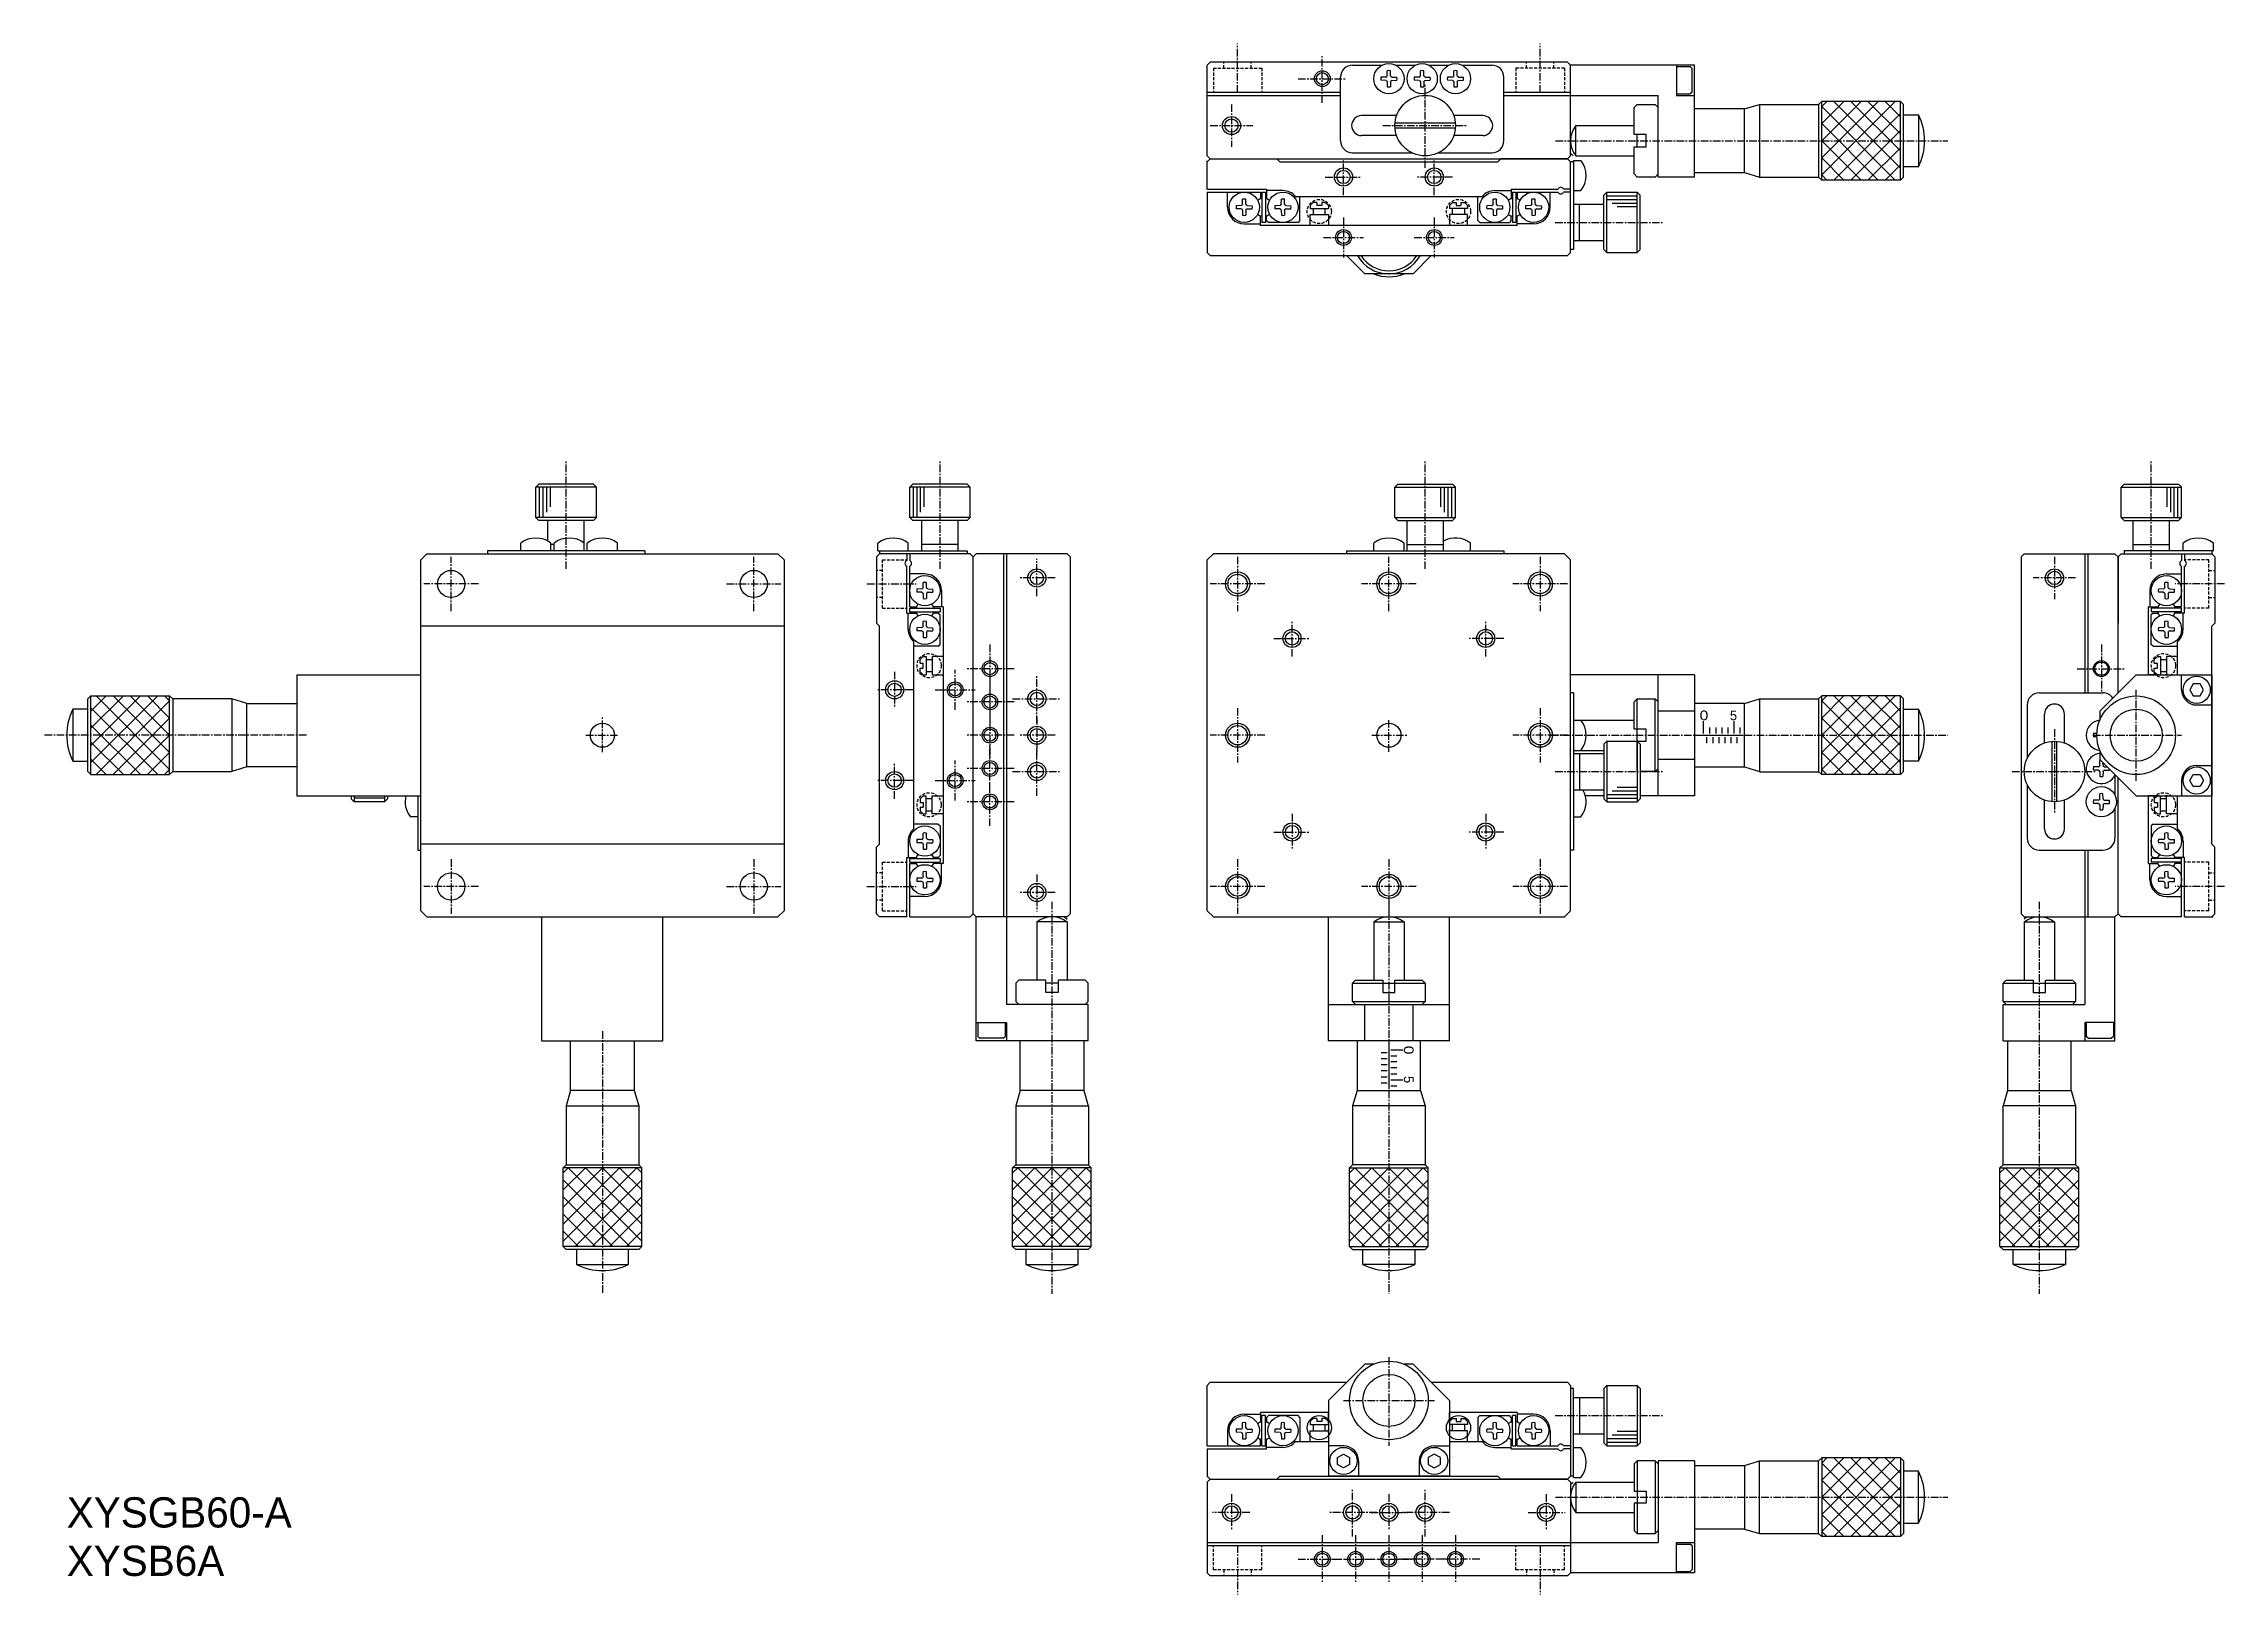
# Model space of a CAD drawing. Extents: x 31 to 391, y -42 to 214.
import ezdxf

# ---------------------------------------------------------------- set-up
doc = ezdxf.new("R2010")
doc.units = 0
doc.linetypes.add('CENTER', pattern=[2, 1.25, -0.25, 0.25, -0.25])
doc.linetypes.add('DASHED', pattern=[0.75, 0.5, -0.25])
doc.layers.get('0').update_dxf_attribs({"linetype": 'CONTINUOUS'})
doc.layers.add('CENTER', color=1, linetype='CENTER')

msp = doc.modelspace()

# ---------------------------------------------------------------- texts
at = {"color": 7, "linetype": 'CONTINUOUS', "width": 1.2}
msp.add_text('0', height=1.6, dxfattribs=at).set_placement((304.5, 102.58))
at = {"color": 7, "linetype": 'CONTINUOUS'}
for s, height, p in [('5', 1.6, (309.5, 102.58)), ('XYSGB60-A', 5, (34.73, -30.86)), ('XYSB6A', 5, (34.73, -38.86))]:
    msp.add_text(s, height=height, dxfattribs=at).set_placement(p)
at = {"color": 7, "linetype": 'CONTINUOUS', "width": 1.2}
msp.add_text('0', height=1.6, rotation=270, dxfattribs=at).set_placement((255.64, 48.77))
at = {"color": 7, "linetype": 'CONTINUOUS'}
msp.add_text('5', height=1.6, rotation=270, dxfattribs=at).set_placement((255.64, 43.77))

# ---------------------------------------------------------------- linework, layer by layer
at = {"color": 7, "linetype": 'CONTINUOUS'}
for p, q in [((223.66, 211.37), (223.16, 210.87)), ((223.16, 195.87), (223.16, 210.87)), ((282.66, 211.37), (223.66, 211.37)), ((247.16, 210.87), (252.07, 210.87)), ((252.89, 209.1), (252.83, 208.96)), ((252.89, 209.1), (252.9, 209.94)), ((253.44, 209.1), (253.42, 209.94)), ((253.44, 209.1), (253.5, 208.96)), ((254.25, 210.87), (257.57, 210.87)), ((258.39, 209.1), (258.33, 208.96)), ((258.39, 209.1), (258.4, 209.94)), ((258.94, 209.1), (258.92, 209.94)), ((258.94, 209.1), (259, 208.96)), ((259.75, 210.87), (263.07, 210.87)), ((263.89, 209.1), (263.83, 208.96)), ((263.89, 209.1), (263.9, 209.94)), ((264.44, 209.1), (264.42, 209.94)), ((264.44, 209.1), (264.5, 208.96)), ((265.25, 210.87), (270.16, 210.87)), ((282.66, 211.37), (283.16, 210.87)), ((303.66, 210.87), (283.16, 210.87)), ((283.16, 195.87), (283.16, 210.87)), ((300.66, 210.87), (300.66, 205.87)), ((300.66, 210.62), (302.96, 210.62)), ((302.96, 210.62), (303.26, 210.32)), ((303.26, 206.42), (303.26, 210.32)), ((303.66, 192.37), (303.66, 210.87)), ((223.16, 206.37), (245.16, 206.37)), ((223.16, 205.87), (245.16, 205.87)), ((245.16, 198.37), (245.16, 208.87)), ((252.67, 208.89), (251.84, 208.88)), ((252.67, 208.34), (251.84, 208.36)), ((252.67, 208.89), (252.83, 208.96)), ((252.67, 208.34), (252.83, 208.27)), ((252.89, 208.13), (252.83, 208.27)), ((252.89, 208.13), (252.9, 207.29)), ((253.44, 208.13), (253.42, 207.29)), ((253.44, 208.13), (253.5, 208.27)), ((253.66, 208.89), (253.5, 208.96)), ((253.66, 208.34), (253.5, 208.27)), ((253.66, 208.89), (254.49, 208.88)), ((253.66, 208.34), (254.49, 208.36)), ((258.17, 208.89), (257.34, 208.88)), ((258.17, 208.34), (257.34, 208.36)), ((258.17, 208.89), (258.33, 208.96)), ((258.17, 208.34), (258.33, 208.27)), ((258.39, 208.13), (258.33, 208.27)), ((258.39, 208.13), (258.4, 207.29)), ((258.94, 208.13), (258.92, 207.29)), ((258.94, 208.13), (259, 208.27)), ((259.16, 208.89), (259, 208.96)), ((259.16, 208.34), (259, 208.27)), ((259.16, 208.89), (259.99, 208.88)), ((259.16, 208.34), (259.99, 208.36)), ((263.67, 208.89), (262.84, 208.88)), ((263.67, 208.34), (262.84, 208.36)), ((263.67, 208.89), (263.83, 208.96)), ((263.67, 208.34), (263.83, 208.27)), ((263.89, 208.13), (263.83, 208.27)), ((263.89, 208.13), (263.9, 207.29)), ((264.44, 208.13), (264.42, 207.29)), ((264.44, 208.13), (264.5, 208.27)), ((264.66, 208.89), (264.5, 208.96)), ((264.66, 208.34), (264.5, 208.27)), ((264.66, 208.89), (265.49, 208.88)), ((264.66, 208.34), (265.49, 208.36)), ((272.16, 198.37), (272.16, 208.87)), ((272.16, 206.37), (283.16, 206.37)), ((272.16, 205.87), (283.16, 205.87)), ((283.16, 205.87), (297.66, 205.87)), ((297.66, 192.37), (297.66, 205.87)), ((300.66, 206.12), (302.96, 206.12)), ((300.66, 205.87), (303.66, 205.87)), ((303.26, 206.42), (302.96, 206.12)), ((254.52, 202.52), (248.66, 202.52)), ((268.66, 202.52), (263.81, 202.52)), ((293.66, 203.87), (294.16, 204.37)), ((293.66, 199.37), (293.66, 203.87)), ((294.16, 204.37), (297.16, 204.37)), ((297.66, 203.87), (297.16, 204.37)), ((311.91, 203.62), (303.66, 203.62)), ((311.91, 203.62), (314.41, 204.37)), ((311.91, 193.12), (311.91, 203.62)), ((314.41, 204.37), (324.16, 204.37)), ((314.41, 204.37), (314.41, 192.37)), ((324.66, 204.87), (324.16, 204.37)), ((324.16, 204.37), (324.16, 192.37)), ((324.66, 191.87), (324.66, 204.87)), ((337.66, 204.87), (324.66, 204.87)), ((337.66, 191.87), (337.66, 204.87)), ((338.16, 204.37), (337.66, 204.87)), ((338.16, 192.37), (338.16, 204.37)), ((338.16, 202.67), (340.66, 202.67)), ((340.66, 202.67), (340.66, 194.07)), ((254.38, 199.22), (248.66, 199.22)), ((264.15, 201.27), (254.18, 201.27)), ((264.15, 200.47), (254.18, 200.47)), ((268.66, 199.22), (263.95, 199.22)), ((284.04, 195.87), (284.04, 200.87)), ((284.04, 200.87), (293.66, 200.87)), ((295.66, 199.37), (293.66, 199.37)), ((294.16, 197.37), (294.16, 199.37)), ((295.66, 197.37), (295.66, 199.37)), ((223.66, 195.37), (223.16, 195.87)), ((223.66, 195.37), (223.16, 194.87)), ((223.16, 190.37), (223.16, 195.07)), ((223.66, 195.37), (282.66, 195.37)), ((223.66, 195.37), (234.66, 195.37)), ((235.16, 194.87), (234.66, 195.37)), ((235.16, 194.87), (271.16, 194.87)), ((247.16, 196.37), (256.99, 196.37)), ((261.34, 196.37), (270.16, 196.37)), ((271.16, 194.87), (271.66, 195.37)), ((282.66, 195.37), (271.66, 195.37)), ((283.16, 195.87), (282.66, 195.37)), ((282.66, 195.37), (283.16, 194.87)), ((283.16, 196.29), (283.59, 195.87)), ((283.66, 194.87), (283.16, 194.87)), ((283.16, 179.87), (283.16, 194.87)), ((283.66, 195.12), (284.89, 195.12)), ((283.66, 195.12), (283.66, 180.37)), ((284.04, 195.87), (293.66, 195.87)), ((293.66, 192.87), (293.66, 197.37)), ((293.66, 197.37), (295.66, 197.37)), ((293.66, 192.87), (294.16, 192.37)), ((297.16, 192.37), (294.16, 192.37)), ((297.16, 192.37), (297.66, 192.87)), ((303.66, 192.37), (297.66, 192.37)), ((303.66, 193.12), (311.91, 193.12)), ((311.91, 193.12), (314.41, 192.37)), ((314.41, 192.33), (324.16, 192.33)), ((324.16, 192.37), (324.66, 191.87)), ((337.66, 191.87), (324.66, 191.87)), ((337.66, 191.87), (338.16, 192.37)), ((340.66, 194.07), (338.16, 194.07)), ((223.16, 190.37), (232.96, 190.37)), ((223.16, 189.87), (223.16, 179.87)), ((223.16, 189.87), (231.96, 189.87)), ((226.51, 187.37), (226.51, 189.87)), ((228.78, 187.64), (227.94, 187.63)), ((228.78, 187.64), (228.92, 187.7)), ((228.99, 187.87), (228.92, 187.7)), ((228.99, 187.87), (229, 188.69)), ((229.54, 187.87), (229.52, 188.69)), ((229.54, 187.87), (229.61, 187.7)), ((229.75, 187.64), (229.61, 187.7)), ((229.75, 187.64), (230.59, 187.63)), ((231.96, 189.87), (231.96, 188.78)), ((232.16, 189.87), (232.76, 189.87)), ((232.16, 189.87), (232.16, 184.87)), ((232.76, 189.87), (232.76, 184.87)), ((232.96, 190.37), (232.96, 188.78)), ((235.66, 190.12), (232.96, 190.12)), ((235.18, 187.64), (234.34, 187.63)), ((235.18, 187.64), (235.32, 187.7)), ((235.39, 187.87), (235.32, 187.7)), ((235.39, 187.87), (235.4, 188.69)), ((235.94, 187.87), (235.92, 188.69)), ((235.94, 187.87), (236.01, 187.7)), ((236.15, 187.64), (236.01, 187.7)), ((236.15, 187.64), (236.99, 187.63)), ((237.74, 189.17), (268.59, 189.17)), ((238.46, 185.17), (238.46, 189.17)), ((240.16, 187.67), (240.66, 188.17)), ((240.16, 187.67), (240.16, 187.17)), ((241.26, 188.17), (240.66, 188.17)), ((241.26, 188.17), (241.26, 187.67)), ((242.06, 187.67), (241.26, 187.67)), ((242.66, 188.17), (242.06, 188.17)), ((242.06, 188.17), (242.06, 187.67)), ((243.16, 187.67), (242.66, 188.17)), ((243.16, 187.67), (243.16, 187.17)), ((263.16, 187.67), (263.66, 188.17)), ((263.16, 187.67), (263.16, 187.17)), ((263.66, 188.17), (264.26, 188.17)), ((264.26, 188.17), (264.26, 187.67)), ((264.26, 187.67), (265.06, 187.67)), ((265.06, 188.17), (265.66, 188.17)), ((265.06, 188.17), (265.06, 187.67)), ((266.16, 187.67), (265.66, 188.17)), ((266.16, 187.67), (266.16, 187.17)), ((267.86, 185.17), (267.86, 189.17)), ((270.18, 187.64), (269.34, 187.63)), ((270.18, 187.64), (270.32, 187.7)), ((270.39, 187.87), (270.32, 187.7)), ((270.39, 187.87), (270.4, 188.69)), ((270.66, 190.12), (273.36, 190.12)), ((270.94, 187.87), (270.92, 188.69)), ((270.94, 187.87), (271.01, 187.7)), ((271.15, 187.64), (271.01, 187.7)), ((271.15, 187.64), (271.99, 187.63)), ((273.36, 190.37), (273.36, 188.78)), ((273.36, 190.37), (281.11, 190.37)), ((273.56, 189.87), (274.16, 189.87)), ((273.56, 189.87), (273.56, 184.87)), ((274.16, 189.87), (274.16, 184.87)), ((274.36, 189.87), (274.36, 188.78)), ((274.36, 189.87), (281.11, 189.87)), ((276.58, 187.64), (275.74, 187.63)), ((276.58, 187.64), (276.72, 187.7)), ((276.79, 187.87), (276.72, 187.7)), ((276.79, 187.87), (276.8, 188.69)), ((277.34, 187.87), (277.32, 188.69)), ((277.34, 187.87), (277.41, 187.7)), ((277.55, 187.64), (277.41, 187.7)), ((277.55, 187.64), (278.39, 187.63)), ((279.81, 187.37), (279.81, 189.87)), ((283.16, 190.37), (282.02, 190.37)), ((283.16, 189.87), (282.02, 189.87)), ((283.66, 190.12), (284.89, 190.12)), ((283.66, 187.87), (288.66, 187.87)), ((284.66, 181.87), (284.66, 187.87)), ((288.66, 189.37), (289.16, 189.87)), ((288.66, 180.37), (288.66, 189.37)), ((289.16, 179.87), (289.16, 189.87)), ((289.16, 189.87), (294.16, 189.87)), ((294.16, 179.87), (294.16, 189.87)), ((294.16, 189.87), (294.66, 189.37)), ((294.66, 180.37), (294.66, 189.37)), ((228.78, 187.09), (227.94, 187.11)), ((228.78, 187.09), (228.92, 187.03)), ((228.99, 186.87), (228.92, 187.03)), ((228.99, 186.87), (229, 186.04)), ((229.26, 184.62), (231.96, 184.62)), ((229.54, 186.87), (229.52, 186.04)), ((229.54, 186.87), (229.61, 187.03)), ((229.75, 187.09), (229.61, 187.03)), ((229.75, 187.09), (230.59, 187.11)), ((231.96, 184.37), (231.96, 185.95)), ((274.36, 184.37), (231.96, 184.37)), ((232.76, 184.87), (232.16, 184.87)), ((232.96, 185.17), (232.96, 185.95)), ((232.96, 185.17), (233.26, 184.87)), ((238.16, 184.87), (233.26, 184.87)), ((235.18, 187.09), (234.34, 187.11)), ((235.18, 187.09), (235.32, 187.03)), ((235.39, 186.87), (235.32, 187.03)), ((235.39, 186.87), (235.4, 186.04)), ((235.94, 186.87), (235.92, 186.04)), ((235.94, 186.87), (236.01, 187.03)), ((236.15, 187.09), (236.01, 187.03)), ((236.15, 187.09), (236.99, 187.11)), ((238.46, 185.17), (238.16, 184.87)), ((240.16, 187.17), (243.16, 187.17)), ((240.16, 186.17), (243.16, 186.17)), ((240.16, 184.37), (240.16, 186.17)), ((240.66, 187.17), (240.66, 186.17)), ((242.66, 186.17), (242.66, 187.17)), ((243.16, 186.17), (243.16, 184.37)), ((266.16, 187.17), (263.16, 187.17)), ((266.16, 186.17), (263.16, 186.17)), ((263.16, 186.17), (263.16, 184.37)), ((263.66, 186.17), (263.66, 187.17)), ((265.66, 187.17), (265.66, 186.17)), ((266.16, 184.37), (266.16, 186.17)), ((267.86, 185.17), (268.16, 184.87)), ((268.16, 184.87), (273.06, 184.87)), ((270.18, 187.09), (269.34, 187.11)), ((270.18, 187.09), (270.32, 187.03)), ((270.39, 186.87), (270.32, 187.03)), ((270.39, 186.87), (270.4, 186.04)), ((270.94, 186.87), (270.92, 186.04)), ((270.94, 186.87), (271.01, 187.03)), ((271.15, 187.09), (271.01, 187.03)), ((271.15, 187.09), (271.99, 187.11)), ((273.36, 185.17), (273.06, 184.87)), ((273.36, 185.17), (273.36, 185.95)), ((274.16, 184.87), (273.56, 184.87)), ((274.36, 184.37), (274.36, 185.95)), ((277.06, 184.62), (274.36, 184.62)), ((276.58, 187.09), (275.74, 187.11)), ((276.58, 187.09), (276.72, 187.03)), ((276.79, 186.87), (276.72, 187.03)), ((276.79, 186.87), (276.8, 186.04)), ((277.34, 186.87), (277.32, 186.04)), ((277.34, 186.87), (277.41, 187.03)), ((277.55, 187.09), (277.41, 187.03)), ((277.55, 187.09), (278.39, 187.11)), ((283.66, 180.37), (283.16, 180.37)), ((283.66, 181.87), (288.66, 181.87)), ((289.16, 179.87), (288.66, 180.37)), ((294.66, 180.37), (294.16, 179.87)), ((223.16, 179.87), (223.66, 179.37)), ((223.66, 179.37), (282.66, 179.37)), ((249.16, 176.37), (246.16, 179.37)), ((257.16, 176.37), (260.16, 179.37)), ((283.16, 179.87), (282.66, 179.37)), ((289.16, 179.87), (294.16, 179.87)), ((257.16, 176.37), (249.16, 176.37)), ((112.23, 141.1), (112.73, 141.6)), ((122.23, 141.1), (112.23, 141.1)), ((112.23, 136.1), (112.23, 141.1)), ((121.73, 141.6), (112.73, 141.6)), ((121.73, 141.6), (122.23, 141.1)), ((122.23, 136.1), (122.23, 141.1)), ((174, 141.1), (174.5, 141.6)), ((184, 141.1), (174, 141.1)), ((174, 136.1), (174, 141.1)), ((183.5, 141.6), (174.5, 141.6)), ((183.5, 141.6), (184, 141.1)), ((184, 136.1), (184, 141.1)), ((254.66, 141.6), (254.16, 141.1)), ((254.16, 141.1), (264.16, 141.1)), ((254.16, 136.1), (254.16, 141.1)), ((254.66, 141.6), (263.66, 141.6)), ((264.16, 141.1), (263.66, 141.6)), ((264.16, 136.1), (264.16, 141.1)), ((374.62, 141.6), (374.12, 141.1)), ((374.12, 141.1), (384.12, 141.1)), ((374.12, 136.1), (374.12, 141.1)), ((374.62, 141.6), (383.62, 141.6)), ((384.12, 141.1), (383.62, 141.6)), ((384.12, 136.1), (384.12, 141.1)), ((122.23, 136.1), (112.23, 136.1)), ((112.73, 135.6), (112.23, 136.1)), ((121.73, 135.6), (112.73, 135.6)), ((114.23, 132.17), (114.23, 135.6)), ((120.23, 130.6), (120.23, 135.6)), ((122.23, 136.1), (121.73, 135.6)), ((184, 136.1), (174, 136.1)), ((174.5, 135.6), (174, 136.1)), ((183.5, 135.6), (174.5, 135.6)), ((176, 130.6), (176, 135.6)), ((182, 130.6), (182, 135.6)), ((184, 136.1), (183.5, 135.6)), ((254.16, 136.1), (264.16, 136.1)), ((254.16, 136.1), (254.66, 135.6)), ((254.66, 135.6), (263.66, 135.6)), ((256.16, 130.6), (256.16, 135.6)), ((262.16, 130.6), (262.16, 135.6)), ((263.66, 135.6), (264.16, 136.1)), ((374.12, 136.1), (384.12, 136.1)), ((374.12, 136.1), (374.62, 135.6)), ((374.62, 135.6), (383.62, 135.6)), ((376.12, 130.6), (376.12, 135.6)), ((382.12, 130.6), (382.12, 135.6)), ((383.62, 135.6), (384.12, 136.1)), ((93.23, 129.1), (94.23, 130.1)), ((94.23, 130.1), (152.23, 130.1)), ((130.23, 130.6), (104.23, 130.6)), ((104.23, 130.6), (104.23, 130.1)), ((109.73, 130.6), (109.73, 131.83)), ((114.73, 130.6), (114.73, 131.83)), ((115.23, 131.6), (114.73, 131.6)), ((115.23, 130.6), (115.23, 131.83)), ((120.23, 130.6), (120.23, 131.83)), ((120.73, 130.6), (120.73, 131.83)), ((125.73, 130.6), (125.73, 131.83)), ((130.23, 130.6), (130.23, 130.1)), ((153.23, 129.1), (152.23, 130.1)), ((168.5, 129.6), (169, 130.1)), ((168.75, 130.6), (168.75, 131.83)), ((168.75, 130.6), (183.5, 130.6)), ((169, 130.6), (169, 130.1)), ((184, 130.1), (169, 130.1)), ((173.5, 130.1), (173.5, 128.96)), ((173.75, 130.6), (173.75, 131.83)), ((174, 130.1), (174, 128.96)), ((182, 131.6), (176, 131.6)), ((183.5, 130.6), (183.5, 130.1)), ((184, 130.1), (184.5, 129.6)), ((184.5, 129.6), (185, 130.1)), ((200, 130.1), (185, 130.1)), ((189.5, 130.1), (189.5, 70.1)), ((190, 130.1), (190, 70.1)), ((200.5, 129.6), (200, 130.1)), ((223.16, 129.1), (224.16, 130.1)), ((282.16, 130.1), (224.16, 130.1)), ((246.16, 130.6), (272.16, 130.6)), ((246.16, 130.6), (246.16, 130.1)), ((250.66, 130.6), (250.66, 131.83)), ((255.66, 130.6), (255.66, 131.83)), ((256.16, 131.6), (262.16, 131.6)), ((266.66, 130.6), (266.66, 131.83)), ((272.16, 130.6), (272.16, 130.1)), ((282.16, 130.1), (283.16, 129.1)), ((357.62, 129.6), (358.12, 130.1)), ((358.12, 130.1), (373.12, 130.1)), ((368.12, 130.1), (368.12, 107.1)), ((368.62, 130.1), (368.62, 107.1)), ((373.62, 129.6), (373.12, 130.1)), ((374.12, 130.1), (373.62, 129.6)), ((374.12, 130.1), (389.12, 130.1)), ((374.62, 130.6), (374.62, 130.1)), ((389.37, 130.6), (374.62, 130.6)), ((376.12, 131.6), (382.12, 131.6)), ((384.12, 130.1), (384.12, 128.96)), ((384.37, 130.6), (384.37, 131.83)), ((384.62, 130.1), (384.62, 128.96)), ((389.12, 130.6), (389.12, 130.1)), ((389.62, 129.6), (389.12, 130.1)), ((389.37, 130.6), (389.37, 131.83)), ((93.23, 71.1), (93.23, 129.1)), ((153.23, 129.1), (153.23, 71.1)), ((168.5, 129.6), (168.5, 118.6)), ((173.5, 120.3), (173.5, 128.04)), ((174, 121.3), (174, 128.04)), ((176.5, 126.75), (174, 126.75)), ((184.5, 70.6), (184.5, 129.6)), ((184.5, 70.6), (184.5, 129.6)), ((200.5, 129.6), (200.5, 70.6)), ((223.16, 71.1), (223.16, 129.1)), ((283.16, 71.1), (283.16, 129.1)), ((357.62, 129.6), (357.62, 70.6)), ((373.62, 107.1), (373.62, 129.6)), ((373.62, 129.6), (373.62, 118.6)), ((381.62, 126.75), (384.12, 126.75)), ((384.12, 121.3), (384.12, 128.04)), ((384.62, 120.3), (384.62, 128.04)), ((389.62, 129.6), (389.62, 118.6)), ((176, 124.28), (175.17, 124.26)), ((176, 123.73), (175.17, 123.74)), ((176, 124.28), (176.16, 124.35)), ((176, 123.73), (176.16, 123.65)), ((176.22, 124.48), (176.16, 124.35)), ((176.22, 123.52), (176.16, 123.65)), ((176.22, 124.48), (176.24, 125.33)), ((176.22, 123.52), (176.24, 122.68)), ((176.77, 124.48), (176.76, 125.33)), ((176.77, 123.52), (176.76, 122.68)), ((176.77, 124.48), (176.83, 124.35)), ((176.77, 123.52), (176.83, 123.65)), ((177, 124.28), (176.83, 124.35)), ((177, 123.73), (176.83, 123.65)), ((177, 124.28), (177.82, 124.26)), ((177, 123.73), (177.82, 123.74)), ((179.25, 124), (179.25, 121.3)), ((378.87, 124), (378.87, 121.3)), ((381.12, 124.28), (380.29, 124.26)), ((381.12, 123.73), (380.29, 123.74)), ((381.12, 124.28), (381.28, 124.35)), ((381.12, 123.73), (381.28, 123.65)), ((381.34, 124.48), (381.28, 124.35)), ((381.34, 123.52), (381.28, 123.65)), ((381.34, 124.48), (381.36, 125.33)), ((381.34, 123.52), (381.36, 122.68)), ((381.89, 124.48), (381.88, 125.33)), ((381.89, 123.52), (381.88, 122.68)), ((381.89, 124.48), (381.95, 124.35)), ((381.89, 123.52), (381.95, 123.65)), ((382.12, 124.28), (381.95, 124.35)), ((382.12, 123.73), (381.95, 123.65)), ((382.12, 124.28), (382.94, 124.26)), ((382.12, 123.73), (382.94, 123.74)), ((173.5, 120.3), (175.08, 120.3)), ((173.75, 117.6), (173.75, 120.3)), ((174, 121.3), (175.08, 121.3)), ((174, 120.5), (174, 121.1)), ((174, 121.1), (179, 121.1)), ((174, 120.5), (179, 120.5)), ((176.22, 118.08), (176.24, 118.93)), ((176.77, 118.08), (176.76, 118.93)), ((179.5, 121.3), (177.91, 121.3)), ((178.7, 120.3), (177.91, 120.3)), ((178.7, 120.3), (179, 120)), ((179, 121.1), (179, 120.5)), ((179, 115.1), (179, 120)), ((179.5, 121.3), (179.5, 78.9)), ((378.62, 121.3), (378.62, 110.1)), ((378.62, 121.3), (380.2, 121.3)), ((379.12, 121.1), (379.12, 120.5)), ((384.12, 121.1), (379.12, 121.1)), ((384.12, 120.5), (379.12, 120.5)), ((379.42, 120.3), (379.12, 120)), ((379.12, 115.1), (379.12, 120)), ((379.42, 120.3), (380.2, 120.3)), ((381.34, 118.08), (381.36, 118.93)), ((381.89, 118.08), (381.88, 118.93)), ((384.12, 121.3), (383.03, 121.3)), ((384.62, 120.3), (383.03, 120.3)), ((384.12, 120.5), (384.12, 121.1)), ((384.37, 117.6), (384.37, 120.3)), ((153.23, 118.1), (93.23, 118.1)), ((169, 118.1), (168.5, 118.6)), ((169, 82.1), (169, 118.1)), ((174.7, 84.68), (174.7, 115.52)), ((176, 117.88), (175.17, 117.86)), ((176, 117.33), (175.17, 117.34)), ((176, 117.88), (176.16, 117.95)), ((176, 117.33), (176.16, 117.25)), ((176.22, 118.08), (176.16, 117.95)), ((176.22, 117.12), (176.16, 117.25)), ((176.22, 117.12), (176.24, 116.28)), ((176.77, 117.12), (176.76, 116.28)), ((176.77, 118.08), (176.83, 117.95)), ((176.77, 117.12), (176.83, 117.25)), ((177, 117.88), (176.83, 117.95)), ((177, 117.33), (176.83, 117.25)), ((177, 117.88), (177.82, 117.86)), ((177, 117.33), (177.82, 117.34)), ((381.12, 117.88), (380.29, 117.86)), ((381.12, 117.33), (380.29, 117.34)), ((381.12, 117.88), (381.28, 117.95)), ((381.12, 117.33), (381.28, 117.25)), ((381.34, 118.08), (381.28, 117.95)), ((381.34, 117.12), (381.28, 117.25)), ((381.34, 117.12), (381.36, 116.28)), ((381.89, 117.12), (381.88, 116.28)), ((381.89, 118.08), (381.95, 117.95)), ((381.89, 117.12), (381.95, 117.25)), ((382.12, 117.88), (381.95, 117.95)), ((382.12, 117.33), (381.95, 117.25)), ((382.12, 117.88), (382.94, 117.86)), ((382.12, 117.33), (382.94, 117.34)), ((383.42, 110.1), (383.42, 115.52)), ((389.62, 118.6), (389.12, 118.1)), ((389.12, 82.1), (389.12, 118.1)), ((178.7, 114.8), (174.7, 114.8)), ((176.2, 113.1), (175.7, 112.6)), ((175.7, 112), (175.7, 112.6)), ((175.7, 112), (176.2, 112)), ((176.2, 113.1), (176.7, 113.1)), ((176.2, 111.2), (176.2, 112)), ((176.7, 113.1), (176.7, 110.1)), ((176.7, 112.6), (177.7, 112.6)), ((177.7, 113.1), (177.7, 110.1)), ((179.5, 113.1), (177.7, 113.1)), ((178.7, 114.8), (179, 115.1)), ((379.42, 114.8), (379.12, 115.1)), ((379.42, 114.8), (383.42, 114.8)), ((380.12, 113.1), (379.62, 112.6)), ((379.62, 112), (379.62, 112.6)), ((379.62, 112), (380.12, 112)), ((380.12, 113.1), (380.62, 113.1)), ((380.12, 111.2), (380.12, 112)), ((380.62, 113.1), (380.62, 110.1)), ((380.62, 112.6), (381.62, 112.6)), ((381.62, 113.1), (381.62, 110.1)), ((383.42, 113.1), (381.62, 113.1)), ((72.73, 110.1), (93.23, 110.1)), ((72.73, 110.1), (72.73, 90.1)), ((175.7, 110.6), (175.7, 111.2)), ((175.7, 111.2), (176.2, 111.2)), ((176.2, 110.1), (175.7, 110.6)), ((176.2, 110.1), (176.7, 110.1)), ((177.7, 110.6), (176.7, 110.6)), ((177.7, 110.1), (179.5, 110.1)), ((187.25, 109.6), (187.25, 101.6)), ((303.66, 110.1), (283.16, 110.1)), ((297.66, 90.1), (297.66, 110.1)), ((303.66, 110.1), (303.66, 90.1)), ((370.62, 104.1), (376.62, 110.1)), ((376.62, 110.1), (389.12, 110.1)), ((380.42, 110.1), (378.62, 110.1)), ((379.62, 110.6), (379.62, 111.2)), ((379.62, 111.2), (380.12, 111.2)), ((380.12, 110.1), (379.62, 110.6)), ((381.62, 110.6), (380.62, 110.6)), ((381.92, 110.1), (381.42, 110.1)), ((384.12, 107.6), (384.12, 110.1)), ((386.04, 108.6), (385.46, 107.6)), ((387.2, 108.6), (386.04, 108.6)), ((387.77, 107.6), (387.2, 108.6)), ((389.12, 110.1), (389.12, 90.1)), ((38.23, 106.1), (38.73, 106.6)), ((38.23, 94.1), (38.23, 106.1)), ((38.73, 93.6), (38.73, 106.6)), ((38.73, 106.6), (51.73, 106.6)), ((51.73, 93.6), (51.73, 106.6)), ((51.73, 106.6), (52.23, 106.1)), ((52.23, 106.1), (52.23, 94.1)), ((61.98, 106.1), (52.23, 106.1)), ((64.48, 105.35), (61.98, 106.1)), ((61.98, 106.1), (61.98, 94.1)), ((64.48, 105.35), (72.73, 105.35)), ((64.48, 94.85), (64.48, 105.35)), ((283.66, 107.1), (283.16, 107.1)), ((283.66, 107.1), (283.66, 81.1)), ((293.66, 105.6), (294.16, 106.1)), ((293.66, 101.1), (293.66, 105.6)), ((294.16, 101.1), (294.16, 106.1)), ((294.16, 106.1), (297.16, 106.1)), ((297.16, 94.1), (297.16, 106.1)), ((297.66, 105.6), (297.16, 106.1)), ((311.91, 105.35), (303.66, 105.35)), ((311.91, 105.35), (314.41, 106.1)), ((311.91, 94.85), (311.91, 105.35)), ((314.41, 106.1), (324.16, 106.1)), ((314.41, 106.1), (314.41, 94.1)), ((324.66, 106.6), (324.16, 106.1)), ((324.16, 106.1), (324.16, 94.1)), ((324.66, 93.6), (324.66, 106.6)), ((337.66, 106.6), (324.66, 106.6)), ((337.66, 93.6), (337.66, 106.6)), ((338.16, 106.1), (337.66, 106.6)), ((338.16, 94.1), (338.16, 106.1)), ((358.62, 105.1), (358.62, 96.28)), ((360.62, 107.1), (371.12, 107.1)), ((385.46, 107.6), (386.04, 106.6)), ((386.04, 106.6), (387.2, 106.6)), ((386.62, 105.1), (389.12, 105.1)), ((387.2, 106.6), (387.77, 107.6)), ((35.73, 104.4), (35.73, 95.8)), ((38.23, 104.4), (35.73, 104.4)), ((283.66, 102.6), (284.89, 102.6)), ((284.04, 102.6), (284.04, 102.6)), ((284.89, 102.6), (293.66, 102.6)), ((295.66, 101.1), (293.66, 101.1)), ((294.16, 99.1), (294.16, 101.1)), ((295.66, 99.1), (295.66, 101.1)), ((303.66, 104.1), (297.66, 104.1)), ((305.16, 100.4), (305.16, 102.4)), ((306.16, 100.4), (306.16, 101.4)), ((307.16, 101.4), (307.16, 100.4)), ((308.16, 101.4), (308.16, 100.4)), ((309.16, 101.4), (309.16, 100.4)), ((310.16, 102.4), (310.16, 100.4)), ((311.16, 101.4), (311.16, 100.4)), ((338.16, 104.4), (340.66, 104.4)), ((340.66, 104.4), (340.66, 95.8)), ((361.47, 98.89), (361.47, 103.6)), ((364.77, 98.75), (364.77, 103.6)), ((370.62, 104.1), (370.62, 102.6)), ((283.66, 97.6), (284.89, 97.6)), ((284.04, 97.6), (284.04, 97.6)), ((284.89, 97.6), (288.66, 97.6)), ((289.16, 99.1), (288.66, 98.6)), ((288.66, 98.6), (288.66, 89.6)), ((289.16, 99.1), (289.16, 89.1)), ((289.16, 99.1), (294.16, 99.1)), ((294.16, 99.1), (295.66, 99.1)), ((294.16, 99.1), (294.16, 89.1)), ((294.66, 98.6), (294.16, 99.1)), ((294.16, 94.1), (294.16, 99.1)), ((294.66, 98.6), (294.66, 89.6)), ((303.66, 100.1), (311.66, 100.1)), ((305.66, 99.8), (305.66, 98.8)), ((306.66, 99.8), (306.66, 98.8)), ((307.66, 99.8), (307.66, 98.8)), ((308.66, 99.8), (308.66, 98.8)), ((309.66, 99.8), (309.66, 98.8)), ((310.66, 99.8), (310.66, 98.8)), ((362.72, 89.12), (362.72, 99.09)), ((363.52, 89.12), (363.52, 99.09)), ((370.12, 100.37), (369.54, 100.36)), ((370.12, 99.83), (369.54, 99.84)), ((370.62, 97.6), (370.62, 96.1)), ((35.73, 95.8), (38.23, 95.8)), ((38.73, 93.6), (38.23, 94.1)), ((52.23, 94.1), (51.73, 93.6)), ((61.98, 94.07), (52.23, 94.07)), ((64.48, 94.85), (61.98, 94.1)), ((72.73, 94.85), (64.48, 94.85)), ((283.66, 97.1), (288.66, 97.1)), ((284.66, 97.1), (284.66, 91.1)), ((294.16, 94.1), (294.16, 94.1)), ((297.16, 94.1), (294.66, 94.1)), ((297.16, 94.1), (297.66, 94.6)), ((303.66, 96.1), (297.66, 96.1)), ((303.66, 94.85), (311.91, 94.85)), ((311.91, 94.85), (314.41, 94.1)), ((314.41, 94.07), (324.16, 94.07)), ((324.16, 94.1), (324.66, 93.6)), ((325.51, 93.6), (324.66, 94.45)), ((337.66, 93.6), (338.16, 94.1)), ((340.66, 95.8), (338.16, 95.8)), ((370.39, 94.88), (369.54, 94.86)), ((370.39, 94.33), (369.54, 94.34)), ((370.39, 94.88), (370.52, 94.94)), ((370.39, 94.33), (370.52, 94.27)), ((370.59, 95.1), (370.52, 94.94)), ((370.59, 94.1), (370.52, 94.27)), ((370.59, 95.1), (370.61, 95.93)), ((370.59, 94.1), (370.61, 93.28)), ((370.62, 96.1), (376.62, 90.1)), ((371.14, 95.1), (371.13, 95.59)), ((371.14, 94.1), (371.13, 93.28)), ((371.14, 95.1), (371.22, 94.94)), ((371.14, 94.1), (371.22, 94.27)), ((371.35, 94.88), (371.22, 94.94)), ((371.35, 94.33), (371.22, 94.27)), ((371.35, 94.88), (371.85, 94.87)), ((371.35, 94.33), (372.19, 94.34)), ((386.62, 95.1), (389.12, 95.1)), ((38.73, 93.6), (51.73, 93.6)), ((72.73, 90.1), (93.23, 90.1)), ((81.73, 90.1), (81.73, 89.6)), ((82.23, 90.1), (82.23, 89.1)), ((87.23, 90.1), (87.23, 89.1)), ((87.73, 90.1), (87.73, 89.6)), ((92.73, 90.1), (92.73, 81.1)), ((176.2, 90.1), (175.7, 89.6)), ((176.2, 90.1), (176.7, 90.1)), ((176.7, 87.1), (176.7, 90.1)), ((177.7, 87.1), (177.7, 90.1)), ((177.7, 90.1), (179.5, 90.1)), ((283.16, 90.1), (283.16, 90.1)), ((283.66, 91.1), (288.66, 91.1)), ((288.66, 90.1), (285.64, 90.1)), ((303.66, 90.1), (294.66, 90.1)), ((337.66, 93.6), (324.66, 93.6)), ((358.62, 91.92), (358.62, 83.1)), ((370.59, 89.6), (370.61, 90.43)), ((371.14, 89.6), (371.13, 90.43)), ((373.12, 93.51), (373.12, 90.19)), ((373.62, 70.6), (373.62, 93.1)), ((376.62, 90.1), (389.12, 90.1)), ((378.62, 90.1), (378.62, 78.9)), ((380.42, 90.1), (378.62, 90.1)), ((380.12, 90.1), (379.62, 89.6)), ((380.62, 87.1), (380.62, 90.1)), ((381.92, 90.1), (381.42, 90.1)), ((381.62, 87.1), (381.62, 90.1)), ((383.42, 84.68), (383.42, 90.1)), ((384.12, 92.6), (384.12, 90.1)), ((385.46, 92.6), (386.04, 93.6)), ((386.04, 91.6), (385.46, 92.6)), ((386.04, 93.6), (387.2, 93.6)), ((387.2, 91.6), (386.04, 91.6)), ((387.2, 93.6), (387.77, 92.6)), ((387.77, 92.6), (387.2, 91.6)), ((82.23, 89.1), (81.73, 89.6)), ((87.23, 89.7), (82.23, 89.7)), ((87.23, 89.1), (82.23, 89.1)), ((87.73, 89.6), (87.23, 89.1)), ((92.73, 86.6), (91.51, 86.6)), ((175.7, 89.6), (175.7, 89)), ((175.7, 89), (176.2, 89)), ((175.7, 88.2), (175.7, 87.6)), ((175.7, 88.2), (176.2, 88.2)), ((176.2, 87.1), (175.7, 87.6)), ((176.2, 89), (176.2, 88.2)), ((176.2, 87.1), (176.7, 87.1)), ((177.7, 89.6), (176.7, 89.6)), ((176.7, 87.6), (177.7, 87.6)), ((179.5, 87.1), (177.7, 87.1)), ((283.66, 86.6), (284.89, 86.6)), ((288.66, 89.6), (289.16, 89.1)), ((289.16, 89.1), (294.16, 89.1)), ((294.16, 89.1), (294.66, 89.6)), ((361.47, 84.6), (361.47, 89.32)), ((364.77, 84.6), (364.77, 89.46)), ((370.39, 89.38), (369.54, 89.36)), ((370.39, 88.83), (369.54, 88.84)), ((370.39, 89.38), (370.52, 89.44)), ((370.39, 88.83), (370.52, 88.77)), ((370.59, 89.6), (370.52, 89.44)), ((370.59, 88.6), (370.52, 88.77)), ((370.59, 88.6), (370.61, 87.78)), ((371.14, 88.6), (371.13, 87.78)), ((371.14, 89.6), (371.22, 89.44)), ((371.14, 88.6), (371.22, 88.77)), ((371.35, 89.38), (371.22, 89.44)), ((371.35, 88.83), (371.22, 88.77)), ((371.35, 89.38), (372.19, 89.36)), ((371.35, 88.83), (372.19, 88.84)), ((373.12, 88.01), (373.12, 83.1)), ((379.62, 89.6), (379.62, 89)), ((379.62, 89), (380.12, 89)), ((379.62, 88.2), (379.62, 87.6)), ((379.62, 88.2), (380.12, 88.2)), ((380.12, 87.1), (379.62, 87.6)), ((380.12, 89), (380.12, 88.2)), ((380.12, 87.1), (380.62, 87.1)), ((381.62, 89.6), (380.62, 89.6)), ((380.62, 87.6), (381.62, 87.6)), ((383.42, 87.1), (381.62, 87.1)), ((178.7, 85.4), (174.7, 85.4)), ((176, 82.88), (175.17, 82.86)), ((176, 82.88), (176.16, 82.95)), ((176.22, 83.08), (176.16, 82.95)), ((176.22, 83.08), (176.24, 83.93)), ((176.77, 83.08), (176.76, 83.93)), ((176.77, 83.08), (176.83, 82.95)), ((177, 82.88), (176.83, 82.95)), ((177, 82.88), (177.82, 82.86)), ((178.7, 85.4), (179, 85.1)), ((179, 85.1), (179, 80.2)), ((379.42, 85.4), (379.12, 85.1)), ((379.12, 85.1), (379.12, 80.2)), ((379.42, 85.4), (383.42, 85.4)), ((381.12, 82.88), (380.29, 82.86)), ((381.12, 82.88), (381.28, 82.95)), ((381.34, 83.08), (381.28, 82.95)), ((381.34, 83.08), (381.36, 83.93)), ((381.89, 83.08), (381.88, 83.93)), ((381.89, 83.08), (381.95, 82.95)), ((382.12, 82.88), (381.95, 82.95)), ((382.12, 82.88), (382.94, 82.86)), ((92.73, 81.1), (93.23, 81.1)), ((153.23, 82.1), (93.23, 82.1)), ((169, 82.1), (168.5, 81.6)), ((168.5, 70.6), (168.5, 81.6)), ((173.5, 79.9), (175.08, 79.9)), ((173.5, 70.1), (173.5, 79.9)), ((173.75, 82.6), (173.75, 79.9)), ((174, 79.1), (174, 79.7)), ((174, 79.7), (179, 79.7)), ((176, 82.33), (175.17, 82.34)), ((176, 82.33), (176.16, 82.25)), ((176.22, 82.12), (176.16, 82.25)), ((176.22, 82.12), (176.24, 81.28)), ((176.77, 82.12), (176.76, 81.28)), ((176.77, 82.12), (176.83, 82.25)), ((177, 82.33), (176.83, 82.25)), ((177, 82.33), (177.82, 82.34)), ((178.7, 79.9), (177.91, 79.9)), ((178.7, 79.9), (179, 80.2)), ((179, 79.7), (179, 79.1)), ((283.66, 81.1), (283.16, 81.1)), ((360.62, 81.1), (371.12, 81.1)), ((368.12, 81.1), (368.12, 70.1)), ((368.62, 81.1), (368.62, 70.1)), ((373.62, 70.6), (373.62, 81.6)), ((379.42, 79.9), (379.12, 80.2)), ((379.12, 79.7), (379.12, 79.1)), ((384.12, 79.7), (379.12, 79.7)), ((379.42, 79.9), (380.2, 79.9)), ((381.12, 82.33), (380.29, 82.34)), ((381.12, 82.33), (381.28, 82.25)), ((381.34, 82.12), (381.28, 82.25)), ((381.34, 82.12), (381.36, 81.28)), ((381.89, 82.12), (381.88, 81.28)), ((381.89, 82.12), (381.95, 82.25)), ((382.12, 82.33), (381.95, 82.25)), ((382.12, 82.33), (382.94, 82.34)), ((384.62, 79.9), (383.03, 79.9)), ((384.12, 79.1), (384.12, 79.7)), ((384.37, 82.6), (384.37, 79.9)), ((384.62, 70.1), (384.62, 79.9)), ((389.12, 82.1), (389.62, 81.6)), ((389.62, 70.6), (389.62, 81.6)), ((174, 79.1), (179, 79.1)), ((174, 78.9), (175.08, 78.9)), ((174, 70.1), (174, 78.9)), ((176, 76.48), (175.17, 76.46)), ((176, 75.93), (175.17, 75.94)), ((176, 76.48), (176.16, 76.55)), ((176, 75.93), (176.16, 75.85)), ((176.22, 76.68), (176.16, 76.55)), ((176.22, 75.72), (176.16, 75.85)), ((176.22, 76.68), (176.24, 77.53)), ((176.22, 75.72), (176.24, 74.88)), ((176.77, 76.68), (176.76, 77.53)), ((176.77, 75.72), (176.76, 74.88)), ((176.77, 76.68), (176.83, 76.55)), ((176.77, 75.72), (176.83, 75.85)), ((177, 76.48), (176.83, 76.55)), ((177, 75.93), (176.83, 75.85)), ((177, 76.48), (177.82, 76.46)), ((177, 75.93), (177.82, 75.94)), ((179.5, 78.9), (177.91, 78.9)), ((179.25, 76.2), (179.25, 78.9)), ((378.62, 78.9), (380.2, 78.9)), ((378.87, 76.2), (378.87, 78.9)), ((384.12, 79.1), (379.12, 79.1)), ((381.12, 76.48), (380.29, 76.46)), ((381.12, 75.93), (380.29, 75.94)), ((381.12, 76.48), (381.28, 76.55)), ((381.12, 75.93), (381.28, 75.85)), ((381.34, 76.68), (381.28, 76.55)), ((381.34, 75.72), (381.28, 75.85)), ((381.34, 76.68), (381.36, 77.53)), ((381.34, 75.72), (381.36, 74.88)), ((381.89, 76.68), (381.88, 77.53)), ((381.89, 75.72), (381.88, 74.88)), ((381.89, 76.68), (381.95, 76.55)), ((381.89, 75.72), (381.95, 75.85)), ((382.12, 76.48), (381.95, 76.55)), ((382.12, 75.93), (381.95, 75.85)), ((382.12, 76.48), (382.94, 76.46)), ((382.12, 75.93), (382.94, 75.94)), ((384.12, 78.9), (383.03, 78.9)), ((384.12, 70.1), (384.12, 78.9)), ((176.5, 73.45), (174, 73.45)), ((381.62, 73.45), (384.12, 73.45)), ((93.23, 71.1), (94.23, 70.1)), ((94.23, 70.1), (152.23, 70.1)), ((113.23, 49.6), (113.23, 70.1)), ((133.23, 49.6), (133.23, 70.1)), ((152.23, 70.1), (153.23, 71.1)), ((168.5, 70.6), (169, 70.1)), ((173.5, 70.1), (169, 70.1)), ((174, 70.1), (184, 70.1)), ((184, 70.1), (184.5, 70.6)), ((184.5, 70.6), (185, 70.1)), ((185, 49.6), (185, 70.1)), ((200, 70.1), (185, 70.1)), ((190, 70.1), (190, 55.6)), ((200, 69.23), (195, 69.23)), ((195, 69.23), (195, 59.6)), ((199.58, 70.1), (200, 69.68)), ((200, 70.1), (200.5, 70.6)), ((200, 69.23), (200, 59.6)), ((224.16, 70.1), (223.16, 71.1)), ((224.16, 70.1), (282.16, 70.1)), ((243.16, 49.6), (243.16, 70.1)), ((250.66, 69.23), (255.66, 69.23)), ((250.66, 69.23), (250.66, 59.6)), ((255.66, 69.23), (255.66, 59.6)), ((263.16, 49.6), (263.16, 70.1)), ((282.16, 70.1), (283.16, 71.1)), ((358.12, 70.1), (357.62, 70.6)), ((358.12, 70.1), (373.12, 70.1)), ((358.54, 70.1), (358.12, 69.68)), ((358.12, 69.23), (363.12, 69.23)), ((358.12, 69.23), (358.12, 59.6)), ((363.12, 69.23), (363.12, 59.6)), ((368.12, 70.1), (368.12, 55.6)), ((373.62, 70.6), (373.12, 70.1)), ((373.12, 49.6), (373.12, 70.1)), ((374.12, 70.1), (373.62, 70.6)), ((384.12, 70.1), (374.12, 70.1)), ((384.62, 70.1), (389.32, 70.1)), ((389.62, 70.6), (389.12, 70.1)), ((192, 59.6), (191.5, 59.1)), ((191.5, 59.1), (191.5, 56.1)), ((196.5, 59.6), (192, 59.6)), ((196.5, 57.6), (196.5, 59.6)), ((198.5, 59.1), (196.5, 59.1)), ((203, 59.6), (198.5, 59.6)), ((198.5, 59.6), (198.5, 57.6)), ((203, 59.6), (203.5, 59.1)), ((203.5, 56.1), (203.5, 59.1)), ((247.66, 59.6), (247.16, 59.1)), ((247.16, 59.1), (252.16, 59.1)), ((247.16, 56.1), (247.16, 59.1)), ((247.66, 59.6), (252.16, 59.6)), ((252.16, 59.6), (252.16, 57.6)), ((252.16, 59.1), (254.16, 59.1)), ((254.16, 59.6), (258.66, 59.6)), ((254.16, 57.6), (254.16, 59.6)), ((254.16, 59.1), (259.16, 59.1)), ((258.66, 59.6), (259.16, 59.1)), ((259.16, 59.1), (259.16, 56.1)), ((355.12, 59.6), (354.62, 59.1)), ((354.62, 59.1), (359.62, 59.1)), ((354.62, 56.1), (354.62, 59.1)), ((355.12, 59.6), (359.62, 59.6)), ((359.62, 59.6), (359.62, 57.6)), ((359.62, 59.1), (361.62, 59.1)), ((361.62, 59.6), (366.12, 59.6)), ((361.62, 57.6), (361.62, 59.6)), ((361.62, 59.1), (366.62, 59.1)), ((366.12, 59.6), (366.62, 59.1)), ((366.62, 59.1), (366.62, 56.1)), ((203.5, 55.6), (190, 55.6)), ((192, 55.6), (191.5, 56.1)), ((198.5, 57.6), (196.5, 57.6)), ((203.5, 56.1), (203, 55.6)), ((203.5, 49.6), (203.5, 55.6)), ((243.16, 55.6), (263.16, 55.6)), ((247.16, 56.1), (259.16, 56.1)), ((247.16, 56.1), (247.66, 55.6)), ((249.16, 49.6), (249.16, 55.6)), ((252.16, 57.6), (254.16, 57.6)), ((257.16, 49.6), (257.16, 55.6)), ((258.66, 55.6), (259.16, 56.1)), ((354.62, 56.1), (366.62, 56.1)), ((354.62, 56.1), (355.12, 55.6)), ((354.62, 55.6), (368.12, 55.6)), ((354.62, 49.6), (354.62, 55.6)), ((359.62, 57.6), (361.62, 57.6)), ((366.12, 55.6), (366.62, 56.1)), ((185, 52.6), (190, 52.6)), ((185.25, 52.6), (185.25, 50.3)), ((189.75, 52.6), (189.75, 50.3)), ((190, 52.6), (190, 49.6)), ((368.12, 52.6), (368.12, 49.6)), ((373.12, 52.6), (368.12, 52.6)), ((368.37, 52.6), (368.37, 50.3)), ((372.87, 52.6), (372.87, 50.3)), ((113.23, 49.6), (133.23, 49.6)), ((117.98, 41.35), (117.98, 49.6)), ((128.48, 49.6), (128.48, 41.35)), ((203.5, 49.6), (185, 49.6)), ((185.25, 50.3), (185.55, 50)), ((189.45, 50), (185.55, 50)), ((189.45, 50), (189.75, 50.3)), ((192.25, 41.35), (192.25, 49.6)), ((202.75, 49.6), (202.75, 41.35)), ((263.16, 49.6), (243.16, 49.6)), ((247.91, 49.6), (247.91, 41.35)), ((252.86, 47.6), (251.86, 47.6)), ((253.16, 49.6), (253.16, 41.6)), ((253.46, 48.1), (255.46, 48.1)), ((253.46, 47.1), (254.46, 47.1)), ((258.41, 41.35), (258.41, 49.6)), ((354.62, 49.6), (373.12, 49.6)), ((355.37, 49.6), (355.37, 41.35)), ((365.87, 41.35), (365.87, 49.6)), ((368.67, 50), (368.37, 50.3)), ((368.67, 50), (372.57, 50)), ((372.87, 50.3), (372.57, 50)), ((252.86, 46.6), (251.86, 46.6)), ((252.86, 45.6), (251.86, 45.6)), ((252.86, 44.6), (251.86, 44.6)), ((252.86, 43.6), (251.86, 43.6)), ((254.46, 46.1), (253.46, 46.1)), ((254.46, 45.1), (253.46, 45.1)), ((254.46, 44.1), (253.46, 44.1)), ((117.98, 41.35), (117.23, 38.85)), ((128.48, 41.35), (117.98, 41.35)), ((128.48, 41.35), (129.23, 38.85)), ((192.25, 41.35), (191.5, 38.85)), ((202.75, 41.35), (192.25, 41.35)), ((202.75, 41.35), (203.5, 38.85)), ((247.91, 41.35), (247.16, 38.85)), ((247.91, 41.35), (258.41, 41.35)), ((252.86, 42.6), (251.86, 42.6)), ((255.46, 43.1), (253.46, 43.1)), ((254.46, 42.1), (253.46, 42.1)), ((258.41, 41.35), (259.16, 38.85)), ((355.37, 41.35), (354.62, 38.85)), ((355.37, 41.35), (365.87, 41.35)), ((365.87, 41.35), (366.62, 38.85)), ((117.23, 38.85), (117.23, 29.1)), ((117.23, 38.85), (129.23, 38.85)), ((129.27, 38.85), (129.27, 29.1)), ((191.5, 38.85), (191.5, 29.1)), ((191.5, 38.85), (203.5, 38.85)), ((203.53, 38.85), (203.53, 29.1)), ((247.13, 38.85), (247.13, 29.1)), ((259.16, 38.85), (247.16, 38.85)), ((259.16, 38.85), (259.16, 29.1)), ((354.58, 38.85), (354.58, 29.1)), ((366.62, 38.85), (354.62, 38.85)), ((366.62, 38.85), (366.62, 29.1)), ((116.73, 28.6), (117.23, 29.1)), ((117.23, 29.1), (129.23, 29.1)), ((129.23, 29.1), (129.73, 28.6)), ((191, 28.6), (191.5, 29.1)), ((191.5, 29.1), (203.5, 29.1)), ((203.5, 29.1), (204, 28.6)), ((247.16, 29.1), (246.66, 28.6)), ((259.16, 29.1), (247.16, 29.1)), ((259.66, 28.6), (259.16, 29.1)), ((354.62, 29.1), (354.12, 28.6)), ((366.62, 29.1), (354.62, 29.1)), ((367.12, 28.6), (366.62, 29.1)), ((129.73, 28.6), (116.73, 28.6)), ((116.73, 15.6), (116.73, 28.6)), ((129.73, 15.6), (129.73, 28.6)), ((204, 28.6), (191, 28.6)), ((191, 15.6), (191, 28.6)), ((204, 15.6), (204, 28.6)), ((246.66, 28.6), (259.66, 28.6)), ((246.66, 15.6), (246.66, 28.6)), ((259.66, 15.6), (259.66, 28.6)), ((354.12, 28.6), (367.12, 28.6)), ((354.12, 15.6), (354.12, 28.6)), ((367.12, 15.6), (367.12, 28.6)), ((129.73, 15.6), (116.73, 15.6)), ((117.23, 15.1), (116.73, 15.6)), ((129.23, 15.1), (117.23, 15.1)), ((118.93, 15.1), (118.93, 12.6)), ((127.53, 12.6), (127.53, 15.1)), ((129.73, 15.6), (129.23, 15.1)), ((204, 15.6), (191, 15.6)), ((191.5, 15.1), (191, 15.6)), ((203.5, 15.1), (191.5, 15.1)), ((193.2, 15.1), (193.2, 12.6)), ((201.8, 12.6), (201.8, 15.1)), ((204, 15.6), (203.5, 15.1)), ((246.66, 15.6), (259.66, 15.6)), ((246.66, 15.6), (247.16, 15.1)), ((247.16, 15.1), (259.16, 15.1)), ((248.86, 12.6), (248.86, 15.1)), ((257.46, 15.1), (257.46, 12.6)), ((259.16, 15.1), (259.66, 15.6)), ((354.12, 15.6), (367.12, 15.6)), ((354.12, 15.6), (354.62, 15.1)), ((354.62, 15.1), (366.62, 15.1)), ((356.32, 12.6), (356.32, 15.1)), ((364.92, 15.1), (364.92, 12.6)), ((366.62, 15.1), (367.12, 15.6)), ((118.93, 12.6), (127.53, 12.6)), ((193.2, 12.6), (201.8, 12.6)), ((257.46, 12.6), (248.86, 12.6)), ((364.92, 12.6), (356.32, 12.6)), ((223.16, -7.36), (223.66, -6.86)), ((223.66, -6.86), (246.16, -6.86)), ((249.16, -3.86), (243.16, -9.86)), ((250.66, -3.86), (249.16, -3.86)), ((257.16, -3.86), (255.66, -3.86)), ((257.16, -3.86), (263.16, -9.86)), ((260.16, -6.86), (282.66, -6.86)), ((283.16, -7.36), (282.66, -6.86)), ((223.16, -17.36), (223.16, -7.36)), ((243.16, -9.86), (243.16, -22.36)), ((263.16, -9.86), (263.16, -22.36)), ((283.16, -7.36), (283.16, -22.36)), ((283.66, -7.86), (283.16, -7.86)), ((283.66, -22.61), (283.66, -7.86)), ((283.66, -9.36), (288.66, -9.36)), ((284.66, -9.36), (284.66, -15.36)), ((289.16, -7.36), (288.66, -7.86)), ((288.66, -7.86), (288.66, -16.86)), ((289.16, -7.36), (289.16, -17.36)), ((289.16, -7.36), (294.16, -7.36)), ((294.16, -7.36), (294.16, -17.36)), ((294.66, -7.86), (294.16, -7.36)), ((294.66, -7.86), (294.66, -16.86)), ((228.99, -14.36), (228.92, -14.53)), ((228.99, -14.36), (229, -13.54)), ((229.26, -12.11), (231.96, -12.11)), ((229.54, -14.36), (229.52, -13.54)), ((229.54, -14.36), (229.61, -14.53)), ((243.16, -11.86), (231.96, -11.86)), ((231.96, -11.86), (231.96, -13.45)), ((232.76, -12.36), (232.16, -12.36)), ((232.16, -17.36), (232.16, -12.36)), ((232.76, -17.36), (232.76, -12.36)), ((232.96, -12.66), (233.26, -12.36)), ((232.96, -12.66), (232.96, -13.45)), ((238.16, -12.36), (233.26, -12.36)), ((235.39, -14.36), (235.32, -14.53)), ((235.39, -14.36), (235.4, -13.54)), ((235.94, -14.36), (235.92, -13.54)), ((235.94, -14.36), (236.01, -14.53)), ((238.46, -12.66), (238.16, -12.36)), ((238.46, -12.66), (238.46, -16.66)), ((240.16, -13.36), (240.66, -12.86)), ((240.16, -13.36), (240.16, -13.86)), ((240.16, -13.86), (243.16, -13.86)), ((241.26, -12.86), (240.66, -12.86)), ((240.66, -13.86), (240.66, -14.86)), ((241.26, -12.86), (241.26, -13.36)), ((242.06, -13.36), (241.26, -13.36)), ((242.66, -12.86), (242.06, -12.86)), ((242.06, -12.86), (242.06, -13.36)), ((243.16, -13.36), (242.66, -12.86)), ((242.66, -14.86), (242.66, -13.86)), ((243.16, -13.66), (243.16, -11.86)), ((274.36, -11.86), (263.16, -11.86)), ((263.16, -13.66), (263.16, -11.86)), ((263.16, -13.36), (263.66, -12.86)), ((266.16, -13.86), (263.16, -13.86)), ((263.66, -12.86), (264.26, -12.86)), ((263.66, -14.86), (263.66, -13.86)), ((264.26, -12.86), (264.26, -13.36)), ((264.26, -13.36), (265.06, -13.36)), ((265.06, -12.86), (265.66, -12.86)), ((265.06, -12.86), (265.06, -13.36)), ((266.16, -13.36), (265.66, -12.86)), ((265.66, -13.86), (265.66, -14.86)), ((266.16, -13.36), (266.16, -13.86)), ((267.86, -12.66), (268.16, -12.36)), ((267.86, -12.66), (267.86, -16.66)), ((268.16, -12.36), (273.06, -12.36)), ((270.39, -14.36), (270.32, -14.53)), ((270.39, -14.36), (270.4, -13.54)), ((270.94, -14.36), (270.92, -13.54)), ((270.94, -14.36), (271.01, -14.53)), ((273.36, -12.66), (273.06, -12.36)), ((273.36, -12.66), (273.36, -13.45)), ((274.16, -12.36), (273.56, -12.36)), ((273.56, -17.36), (273.56, -12.36)), ((274.16, -17.36), (274.16, -12.36)), ((274.36, -11.86), (274.36, -13.45)), ((277.06, -12.11), (274.36, -12.11)), ((276.79, -14.36), (276.72, -14.53)), ((276.79, -14.36), (276.8, -13.54)), ((277.34, -14.36), (277.32, -13.54)), ((277.34, -14.36), (277.41, -14.53)), ((223.16, -17.36), (231.96, -17.36)), ((223.16, -17.86), (223.16, -22.56)), ((223.16, -17.86), (232.96, -17.86)), ((226.51, -14.86), (226.51, -17.36)), ((228.78, -14.59), (227.94, -14.6)), ((228.78, -15.14), (227.94, -15.12)), ((228.78, -14.59), (228.92, -14.53)), ((228.78, -15.14), (228.92, -15.2)), ((228.99, -15.36), (228.92, -15.2)), ((228.99, -15.36), (229, -16.19)), ((229.54, -15.36), (229.52, -16.19)), ((229.54, -15.36), (229.61, -15.2)), ((229.75, -14.59), (229.61, -14.53)), ((229.75, -15.14), (229.61, -15.2)), ((229.75, -14.59), (230.59, -14.6)), ((229.75, -15.14), (230.59, -15.12)), ((231.96, -17.36), (231.96, -16.28)), ((232.16, -17.36), (232.76, -17.36)), ((232.96, -17.86), (232.96, -16.28)), ((235.66, -17.61), (232.96, -17.61)), ((235.18, -14.59), (234.34, -14.6)), ((235.18, -15.14), (234.34, -15.12)), ((235.18, -14.59), (235.32, -14.53)), ((235.18, -15.14), (235.32, -15.2)), ((235.39, -15.36), (235.32, -15.2)), ((235.39, -15.36), (235.4, -16.19)), ((235.94, -15.36), (235.92, -16.19)), ((235.94, -15.36), (236.01, -15.2)), ((236.15, -14.59), (236.01, -14.53)), ((236.15, -15.14), (236.01, -15.2)), ((236.15, -14.59), (236.99, -14.6)), ((236.15, -15.14), (236.99, -15.12)), ((237.74, -16.66), (243.16, -16.66)), ((240.16, -14.86), (243.16, -14.86)), ((240.16, -16.66), (240.16, -14.86)), ((243.16, -15.16), (243.16, -14.66)), ((245.66, -17.36), (243.16, -17.36)), ((260.66, -17.36), (263.16, -17.36)), ((263.16, -15.16), (263.16, -14.66)), ((266.16, -14.86), (263.16, -14.86)), ((263.16, -16.66), (268.59, -16.66)), ((266.16, -16.66), (266.16, -14.86)), ((270.18, -14.59), (269.34, -14.6)), ((270.18, -15.14), (269.34, -15.12)), ((270.18, -14.59), (270.32, -14.53)), ((270.18, -15.14), (270.32, -15.2)), ((270.39, -15.36), (270.32, -15.2)), ((270.39, -15.36), (270.4, -16.19)), ((270.66, -17.61), (273.36, -17.61)), ((270.94, -15.36), (270.92, -16.19)), ((270.94, -15.36), (271.01, -15.2)), ((271.15, -14.59), (271.01, -14.53)), ((271.15, -15.14), (271.01, -15.2)), ((271.15, -14.59), (271.99, -14.6)), ((271.15, -15.14), (271.99, -15.12)), ((273.36, -17.86), (273.36, -16.28)), ((273.36, -17.86), (281.11, -17.86)), ((273.56, -17.36), (274.16, -17.36)), ((274.36, -17.36), (274.36, -16.28)), ((274.36, -17.36), (281.11, -17.36)), ((276.58, -14.59), (275.74, -14.6)), ((276.58, -15.14), (275.74, -15.12)), ((276.58, -14.59), (276.72, -14.53)), ((276.58, -15.14), (276.72, -15.2)), ((276.79, -15.36), (276.72, -15.2)), ((276.79, -15.36), (276.8, -16.19)), ((277.34, -15.36), (277.32, -16.19)), ((277.34, -15.36), (277.41, -15.2)), ((277.55, -14.59), (277.41, -14.53)), ((277.55, -15.14), (277.41, -15.2)), ((277.55, -14.59), (278.39, -14.6)), ((277.55, -15.14), (278.39, -15.12)), ((279.81, -14.86), (279.81, -17.36)), ((283.16, -17.36), (282.02, -17.36)), ((283.16, -17.86), (282.02, -17.86)), ((283.66, -15.36), (288.66, -15.36)), ((283.66, -17.61), (284.89, -17.61)), ((288.66, -16.86), (289.16, -17.36)), ((289.16, -17.36), (294.16, -17.36)), ((294.16, -17.36), (294.66, -16.86)), ((244.66, -19.28), (245.66, -18.71)), ((244.66, -20.44), (244.66, -19.28)), ((245.66, -21.02), (244.66, -20.44)), ((245.66, -18.71), (246.66, -19.28)), ((246.66, -20.44), (245.66, -21.02)), ((246.66, -19.28), (246.66, -20.44)), ((248.16, -19.86), (248.16, -22.36)), ((258.16, -19.86), (258.16, -22.36)), ((260.66, -18.71), (259.66, -19.28)), ((259.66, -19.28), (259.66, -20.44)), ((259.66, -20.44), (260.66, -21.02)), ((261.66, -19.28), (260.66, -18.71)), ((260.66, -21.02), (261.66, -20.44)), ((261.66, -20.44), (261.66, -19.28)), ((293.66, -20.36), (294.16, -19.86)), ((293.66, -20.36), (293.66, -24.86)), ((294.16, -19.86), (294.16, -24.86)), ((297.16, -19.86), (294.16, -19.86)), ((297.16, -19.86), (297.16, -31.86)), ((297.16, -19.86), (297.66, -20.36)), ((297.66, -19.86), (297.66, -33.36)), ((303.66, -19.86), (297.66, -19.86)), ((303.66, -19.86), (303.66, -38.36)), ((303.66, -20.61), (311.91, -20.61)), ((311.91, -20.61), (314.41, -19.86)), ((311.91, -20.61), (311.91, -31.11)), ((314.41, -19.83), (324.16, -19.83)), ((314.41, -31.86), (314.41, -19.86)), ((324.16, -19.86), (324.66, -19.36)), ((324.16, -31.86), (324.16, -19.86)), ((324.66, -19.36), (324.66, -32.36)), ((337.66, -19.36), (324.66, -19.36)), ((337.66, -19.36), (337.66, -32.36)), ((337.66, -19.36), (338.16, -19.86)), ((338.16, -19.86), (338.16, -31.86)), ((340.66, -21.56), (338.16, -21.56)), ((340.66, -30.16), (340.66, -21.56)), ((223.66, -22.86), (223.16, -22.36)), ((223.66, -22.86), (223.16, -23.36)), ((223.16, -23.36), (223.16, -38.36)), ((223.66, -22.86), (234.66, -22.86)), ((223.66, -22.86), (282.66, -22.86)), ((235.16, -22.36), (234.66, -22.86)), ((235.16, -22.36), (271.16, -22.36)), ((263.16, -22.36), (243.16, -22.36)), ((271.66, -22.86), (271.16, -22.36)), ((282.66, -22.86), (271.66, -22.86)), ((282.66, -22.86), (283.16, -22.36)), ((283.16, -23.36), (282.66, -22.86)), ((283.66, -22.36), (283.16, -22.36)), ((283.16, -23.36), (283.16, -38.36)), ((283.16, -23.78), (283.59, -23.36)), ((283.66, -22.61), (284.89, -22.61)), ((284.04, -23.36), (284.04, -28.36)), ((284.04, -23.36), (293.66, -23.36)), ((293.66, -24.86), (295.66, -24.86)), ((294.16, -24.86), (294.16, -26.86)), ((295.66, -24.86), (295.66, -26.86)), ((284.04, -28.36), (293.66, -28.36)), ((293.66, -26.86), (293.66, -31.36)), ((295.66, -26.86), (293.66, -26.86)), ((294.16, -26.86), (294.16, -31.86)), ((293.66, -31.36), (294.16, -31.86)), ((294.16, -31.86), (297.16, -31.86)), ((297.66, -31.36), (297.16, -31.86)), ((311.91, -31.11), (303.66, -31.11)), ((311.91, -31.11), (314.41, -31.86)), ((314.41, -31.86), (324.16, -31.86)), ((324.66, -32.36), (324.16, -31.86)), ((337.66, -32.36), (324.66, -32.36)), ((338.16, -31.86), (337.66, -32.36)), ((338.16, -30.16), (340.66, -30.16)), ((223.16, -33.36), (283.16, -33.36)), ((223.16, -33.86), (283.16, -33.86)), ((283.16, -33.36), (297.66, -33.36)), ((300.66, -33.36), (303.66, -33.36)), ((300.66, -38.36), (300.66, -33.36)), ((300.66, -33.61), (302.96, -33.61)), ((303.26, -33.91), (302.96, -33.61)), ((303.26, -33.91), (303.26, -37.81)), ((223.66, -38.86), (223.16, -38.36)), ((282.66, -38.86), (223.66, -38.86)), ((282.66, -38.86), (283.16, -38.36)), ((303.66, -38.36), (283.16, -38.36)), ((300.66, -38.11), (302.96, -38.11)), ((302.96, -38.11), (303.26, -37.81))]:
    msp.add_line(p, q, dxfattribs=at)
at = {"color": 3, "linetype": 'DASHED'}
for p, q in [((224.16, 210.37), (224.16, 206.37)), ((224.16, 210.37), (232.16, 210.37)), ((225.91, 210.37), (225.91, 211.37)), ((230.41, 210.37), (230.41, 211.37)), ((232.16, 210.37), (232.16, 206.37)), ((274.16, 210.37), (274.16, 206.37)), ((282.16, 210.37), (274.16, 210.37)), ((275.91, 210.37), (275.91, 211.37)), ((280.41, 210.37), (280.41, 211.37)), ((282.16, 210.37), (282.16, 206.37)), ((169.5, 127.35), (168.5, 127.35)), ((169.5, 129.1), (173.5, 129.1)), ((169.5, 121.1), (169.5, 129.1)), ((388.65, 129.1), (384.62, 129.1)), ((388.62, 121.1), (388.62, 129.1)), ((388.62, 127.35), (389.62, 127.35)), ((169.5, 122.85), (168.5, 122.85)), ((388.62, 122.85), (389.62, 122.85)), ((169.5, 121.1), (173.5, 121.1)), ((388.62, 121.1), (384.62, 121.1)), ((169.5, 77.35), (168.5, 77.35)), ((169.48, 79.1), (173.5, 79.1)), ((169.5, 71.1), (169.5, 79.1)), ((388.62, 79.1), (384.62, 79.1)), ((388.62, 71.1), (388.62, 79.1)), ((388.62, 77.35), (389.62, 77.35)), ((169.5, 72.85), (168.5, 72.85)), ((388.62, 72.85), (389.62, 72.85)), ((169.51, 71.1), (173.5, 71.1)), ((388.62, 71.1), (384.62, 71.1)), ((224.16, -37.86), (224.16, -33.86)), ((232.16, -37.86), (232.16, -33.86)), ((274.16, -37.87), (274.16, -33.86)), ((282.16, -37.87), (282.16, -33.86)), ((232.16, -37.86), (224.16, -37.86)), ((225.91, -37.86), (225.91, -38.86)), ((230.41, -37.86), (230.41, -38.86)), ((282.16, -37.86), (274.16, -37.86)), ((275.91, -37.86), (275.91, -38.86)), ((280.41, -37.86), (280.41, -38.86))]:
    msp.add_line(p, q, dxfattribs=at)
at = {"color": 3, "linetype": 'CONTINUOUS'}
for p, q in [((324.66, 204.02), (325.51, 204.87)), ((324.66, 201.19), (328.34, 204.87)), ((324.66, 198.37), (331.16, 204.87)), ((324.66, 195.54), (333.99, 204.87)), ((324.66, 192.71), (336.82, 204.87)), ((336.82, 191.87), (324.66, 204.02)), ((337.66, 193.85), (326.65, 204.87)), ((326.65, 191.87), (337.66, 202.88)), ((337.66, 196.68), (329.48, 204.87)), ((337.66, 199.51), (332.31, 204.87)), ((337.66, 202.34), (335.14, 204.87)), ((333.99, 191.87), (324.66, 201.19)), ((331.16, 191.87), (324.66, 198.37)), ((329.48, 191.87), (337.66, 200.05)), ((328.34, 191.87), (324.66, 195.54)), ((332.31, 191.87), (337.66, 197.22)), ((325.51, 191.87), (324.66, 192.71)), ((335.14, 191.87), (337.66, 194.4)), ((289.16, 189.27), (294.16, 189.27)), ((289.16, 188.67), (294.16, 188.67)), ((290.03, 188.07), (294.16, 188.07)), ((290.9, 187.47), (294.16, 187.47)), ((112.83, 136.1), (112.83, 141.1)), ((113.43, 136.1), (113.43, 141.1)), ((114.03, 136.97), (114.03, 141.1)), ((114.63, 137.84), (114.63, 141.1)), ((174.6, 136.1), (174.6, 141.1)), ((175.2, 136.1), (175.2, 141.1)), ((175.8, 136.97), (175.8, 141.1)), ((176.4, 137.84), (176.4, 141.1)), ((261.76, 137.84), (261.76, 141.1)), ((262.36, 136.97), (262.36, 141.1)), ((262.96, 136.1), (262.96, 141.1)), ((263.56, 136.1), (263.56, 141.1)), ((381.72, 137.84), (381.72, 141.1)), ((382.32, 136.97), (382.32, 141.1)), ((382.92, 136.1), (382.92, 141.1)), ((383.52, 136.1), (383.52, 141.1)), ((38.73, 95.59), (49.75, 106.6)), ((38.73, 98.42), (46.92, 106.6)), ((38.73, 101.24), (44.09, 106.6)), ((38.73, 104.07), (41.26, 106.6)), ((49.75, 93.6), (38.73, 104.62)), ((51.73, 94.45), (39.58, 106.6)), ((39.58, 93.6), (51.73, 105.76)), ((51.73, 97.27), (42.41, 106.6)), ((51.73, 100.1), (45.23, 106.6)), ((51.73, 102.93), (48.06, 106.6)), ((51.73, 105.76), (50.89, 106.6)), ((324.66, 105.76), (325.51, 106.6)), ((324.66, 102.93), (328.34, 106.6)), ((324.66, 100.1), (331.16, 106.6)), ((324.66, 97.27), (333.99, 106.6)), ((324.66, 94.45), (336.82, 106.6)), ((336.82, 93.6), (324.66, 105.76)), ((337.66, 95.59), (326.65, 106.6)), ((326.65, 93.6), (337.66, 104.62)), ((337.66, 98.42), (329.48, 106.6)), ((337.66, 101.24), (332.31, 106.6)), ((337.66, 104.07), (335.14, 106.6)), ((46.92, 93.6), (38.73, 101.79)), ((42.41, 93.6), (51.73, 102.93)), ((333.99, 93.6), (324.66, 102.93)), ((329.48, 93.6), (337.66, 101.79)), ((44.09, 93.6), (38.73, 98.96)), ((45.23, 93.6), (51.73, 100.1)), ((331.16, 93.6), (324.66, 100.1)), ((332.31, 93.6), (337.66, 98.96)), ((41.26, 93.6), (38.73, 96.13)), ((48.06, 93.6), (51.73, 97.27)), ((50.89, 93.6), (51.73, 94.45)), ((328.34, 93.6), (324.66, 97.27)), ((335.14, 93.6), (337.66, 96.13)), ((289.16, 90.3), (294.16, 90.3)), ((290.03, 90.9), (294.16, 90.9)), ((290.9, 91.5), (294.16, 91.5)), ((289.16, 89.7), (294.16, 89.7)), ((117.58, 28.6), (116.73, 27.76)), ((120.41, 28.6), (116.73, 24.93)), ((123.23, 28.6), (116.73, 22.1)), ((126.06, 28.6), (116.73, 19.27)), ((128.89, 28.6), (116.73, 16.45)), ((127.75, 15.6), (116.73, 26.62)), ((129.73, 16.45), (117.58, 28.6)), ((129.73, 26.62), (118.72, 15.6)), ((129.73, 19.27), (120.41, 28.6)), ((129.73, 22.1), (123.23, 28.6)), ((129.73, 24.93), (126.06, 28.6)), ((129.73, 27.76), (128.89, 28.6)), ((191.84, 28.6), (191, 27.76)), ((194.67, 28.6), (191, 24.93)), ((197.5, 28.6), (191, 22.1)), ((200.33, 28.6), (191, 19.27)), ((203.16, 28.6), (191, 16.45)), ((202.01, 15.6), (191, 26.62)), ((204, 16.45), (191.84, 28.6)), ((204, 26.62), (192.98, 15.6)), ((204, 19.27), (194.67, 28.6)), ((204, 22.1), (197.5, 28.6)), ((204, 24.93), (200.33, 28.6)), ((204, 27.76), (203.16, 28.6)), ((246.66, 27.76), (247.51, 28.6)), ((246.66, 24.93), (250.34, 28.6)), ((246.66, 22.1), (253.16, 28.6)), ((246.66, 19.27), (255.99, 28.6)), ((246.66, 16.45), (258.82, 28.6)), ((246.66, 26.62), (257.68, 15.6)), ((247.51, 28.6), (259.66, 16.45)), ((248.65, 15.6), (259.66, 26.62)), ((250.34, 28.6), (259.66, 19.27)), ((253.16, 28.6), (259.66, 22.1)), ((255.99, 28.6), (259.66, 24.93)), ((258.82, 28.6), (259.66, 27.76)), ((354.12, 27.76), (354.96, 28.6)), ((354.12, 24.93), (357.79, 28.6)), ((354.12, 22.1), (360.62, 28.6)), ((354.12, 19.27), (363.45, 28.6)), ((354.12, 16.45), (366.28, 28.6)), ((354.12, 26.62), (365.13, 15.6)), ((354.96, 28.6), (367.12, 16.45)), ((356.1, 15.6), (367.12, 26.62)), ((357.79, 28.6), (367.12, 19.27)), ((360.62, 28.6), (367.12, 22.1)), ((363.45, 28.6), (367.12, 24.93)), ((366.28, 28.6), (367.12, 27.76)), ((124.92, 15.6), (116.73, 23.79)), ((129.73, 23.79), (121.55, 15.6)), ((199.19, 15.6), (191, 23.79)), ((204, 23.79), (195.81, 15.6)), ((246.66, 23.79), (254.85, 15.6)), ((251.48, 15.6), (259.66, 23.79)), ((354.12, 23.79), (362.31, 15.6)), ((358.93, 15.6), (367.12, 23.79)), ((122.09, 15.6), (116.73, 20.96)), ((119.26, 15.6), (116.73, 18.13)), ((129.73, 20.96), (124.38, 15.6)), ((129.73, 18.13), (127.2, 15.6)), ((196.36, 15.6), (191, 20.96)), ((193.53, 15.6), (191, 18.13)), ((204, 20.96), (198.64, 15.6)), ((204, 18.13), (201.47, 15.6)), ((246.66, 20.96), (252.02, 15.6)), ((246.66, 18.13), (249.19, 15.6)), ((254.31, 15.6), (259.66, 20.96)), ((257.14, 15.6), (259.66, 18.13)), ((354.12, 20.96), (359.48, 15.6)), ((354.12, 18.13), (356.65, 15.6)), ((361.76, 15.6), (367.12, 20.96)), ((364.59, 15.6), (367.12, 18.13)), ((289.16, -16.16), (294.16, -16.16)), ((289.16, -16.76), (294.16, -16.76)), ((290.03, -15.56), (294.16, -15.56)), ((290.9, -14.96), (294.16, -14.96)), ((325.51, -19.36), (324.66, -20.2)), ((328.34, -19.36), (324.66, -23.03)), ((331.16, -19.36), (324.66, -25.86)), ((333.99, -19.36), (324.66, -28.69)), ((336.82, -19.36), (324.66, -31.52)), ((324.66, -20.2), (336.82, -32.36)), ((326.65, -19.36), (337.66, -30.38)), ((337.66, -21.35), (326.65, -32.36)), ((329.48, -19.36), (337.66, -27.55)), ((332.31, -19.36), (337.66, -24.72)), ((335.14, -19.36), (337.66, -21.89)), ((324.66, -23.03), (333.99, -32.36)), ((337.66, -24.17), (329.48, -32.36)), ((324.66, -25.86), (331.16, -32.36)), ((324.66, -28.69), (328.34, -32.36)), ((337.66, -27), (332.31, -32.36)), ((324.66, -31.52), (325.51, -32.36)), ((337.66, -29.83), (335.14, -32.36))]:
    msp.add_line(p, q, dxfattribs=at)
for centre, radius in [((242.16, 208.62), 1.3), ((227.16, 200.87), 1.5), ((245.66, 192.37), 1.5), ((260.66, 192.37), 1.5), ((245.66, 182.37), 1.3), ((260.66, 182.37), 1.3), ((195, 126.1), 1.5), ((228.16, 125.1), 2), ((253.16, 125.1), 2), ((278.16, 125.1), 2), ((363.12, 126.1), 1.5), ((237.16, 116.1), 1.5), ((269.16, 116.1), 1.5), ((187.25, 111.1), 1.3), ((370.87, 111.1), 1.3), ((171.5, 107.6), 1.5), ((181.5, 107.6), 1.3), ((187.25, 105.6), 1.3), ((195, 106.1), 1.5), ((187.25, 100.1), 1.3), ((195, 100.1), 1.5), ((228.16, 100.1), 2), ((278.16, 100.1), 2), ((171.5, 92.6), 1.5), ((181.5, 92.6), 1.3), ((187.25, 94.6), 1.3), ((195, 94.1), 1.5), ((187.25, 89.1), 1.3), ((237.16, 84.1), 1.5), ((269.16, 84.1), 1.5), ((228.16, 75.1), 2), ((253.16, 75.1), 2), ((278.16, 75.1), 2), ((195, 74.1), 1.5), ((241.66, -14.36), 2), ((264.66, -14.36), 2), ((227.16, -28.36), 1.5), ((247.16, -28.36), 1.5), ((253.16, -28.36), 1.5), ((259.16, -28.36), 1.5), ((279.16, -28.36), 1.5), ((242.16, -36.11), 1.3), ((247.66, -36.11), 1.3), ((253.16, -36.11), 1.3), ((258.66, -36.11), 1.3), ((264.16, -36.11), 1.3)]:
    msp.add_circle(centre, radius, dxfattribs=at)
at = {"color": 7, "linetype": 'CONTINUOUS'}
for centre, radius in [((242.16, 208.62), 1), ((253.16, 208.62), 2.5), ((258.66, 208.62), 2.5), ((264.16, 208.62), 2.5), ((259.16, 200.87), 5), ((227.16, 200.87), 1.1), ((245.66, 192.37), 1.1), ((260.66, 192.37), 1.1), ((229.26, 187.37), 2.5), ((235.66, 187.37), 2.5), ((270.66, 187.37), 2.5), ((277.06, 187.37), 2.5), ((245.66, 182.37), 1), ((260.66, 182.37), 1), ((98.23, 125.1), 2.25), ((148.23, 125.1), 2.25), ((176.5, 124), 2.5), ((195, 126.1), 1.1), ((228.16, 125.1), 1.6), ((253.16, 125.1), 1.6), ((278.16, 125.1), 1.6), ((363.12, 126.1), 1.1), ((381.62, 124), 2.5), ((176.5, 117.6), 2.5), ((381.62, 117.6), 2.5), ((237.16, 116.1), 1.1), ((269.16, 116.1), 1.1), ((187.25, 111.1), 1), ((370.87, 111.1), 1.1), ((171.5, 107.6), 1.1), ((181.5, 107.6), 1), ((386.62, 107.6), 2.25), ((187.25, 105.6), 1), ((195, 106.1), 1.1), ((376.62, 100.1), 6.5), ((123.23, 100.1), 2), ((187.25, 100.1), 1), ((195, 100.1), 1.1), ((228.16, 100.1), 1.6), ((253.16, 100.1), 2), ((278.16, 100.1), 1.6), ((376.62, 100.1), 4.3), ((363.12, 94.1), 5), ((171.5, 92.6), 1.1), ((187.25, 94.6), 1), ((195, 94.1), 1.1), ((386.62, 92.6), 2.25), ((181.5, 92.6), 1), ((187.25, 89.1), 1), ((370.87, 89.1), 2.5), ((176.5, 82.6), 2.5), ((237.16, 84.1), 1.1), ((269.16, 84.1), 1.1), ((381.62, 82.6), 2.5), ((98.23, 75.1), 2.25), ((148.23, 75.1), 2.25), ((176.5, 76.2), 2.5), ((228.16, 75.1), 1.6), ((253.16, 75.1), 1.6), ((278.16, 75.1), 1.6), ((381.62, 76.2), 2.5), ((195, 74.1), 1.1), ((253.16, -9.86), 6.5), ((253.16, -9.86), 4.3), ((229.26, -14.86), 2.5), ((235.66, -14.86), 2.5), ((270.66, -14.86), 2.5), ((277.06, -14.86), 2.5), ((245.66, -19.86), 2.25), ((260.66, -19.86), 2.25), ((227.16, -28.36), 1.1), ((247.16, -28.36), 1.1), ((253.16, -28.36), 1.1), ((259.16, -28.36), 1.1), ((279.16, -28.36), 1.1), ((242.16, -36.11), 1), ((247.66, -36.11), 1), ((253.16, -36.11), 1), ((258.66, -36.11), 1), ((264.16, -36.11), 1)]:
    msp.add_circle(centre, radius, dxfattribs=at)
at = {"color": 3, "linetype": 'DASHED'}
for centre in [(241.66, 186.67), (264.66, 186.67), (177.2, 111.6), (381.12, 111.6), (177.2, 88.6), (381.12, 88.6)]:
    msp.add_circle(centre, 2, dxfattribs=at)
at = {"color": 7, "linetype": 'CONTINUOUS'}
for centre, radius, start, end in [((247.16, 208.87), 2, 90, 180), ((253.16, 208.62), 1.35, 78.8959, 101.1041), ((258.66, 208.62), 1.35, 78.8959, 101.1041), ((264.16, 208.62), 1.35, 78.8959, 101.1041), ((270.16, 208.87), 2, 0, 90), ((253.16, 208.62), 1.35, 168.8959, 191.1041), ((253.16, 208.62), 1.35, 258.8959, 281.1041), ((253.16, 208.62), 1.35, 348.8959, 11.1041), ((258.66, 208.62), 1.35, 168.8959, 191.1041), ((258.66, 208.62), 1.35, 258.8959, 281.1041), ((258.66, 208.62), 1.35, 348.8959, 11.1041), ((264.16, 208.62), 1.35, 168.8959, 191.1041), ((264.16, 208.62), 1.35, 258.8959, 281.1041), ((264.16, 208.62), 1.35, 348.8959, 11.1041), ((248.66, 200.87), 1.65, 90, 270), ((268.66, 200.87), 1.65, 270, 90), ((331.92, 198.37), 9.75, 333.8162, 26.1838), ((247.16, 198.37), 2, 180, 270), ((270.16, 198.37), 2, 270, 0), ((287.16, 198.37), 4, 141.3178, 218.6822), ((281.76, 192.62), 4, 321.3178, 38.6822), ((229.26, 187.37), 2.75, 180, 270), ((229.26, 187.37), 1.35, 168.8959, 191.1041), ((229.26, 187.37), 1.35, 78.8959, 101.1041), ((229.26, 187.37), 1.35, 348.8959, 11.1041), ((232.46, 187.37), 1.5, 101.537, 130.5416), ((232.46, 187.37), 1.5, 49.4584, 78.463), ((235.66, 187.37), 1.35, 168.8959, 191.1041), ((235.66, 187.37), 1.35, 78.8959, 101.1041), ((235.66, 187.37), 2.75, 40.8851, 90), ((235.66, 187.37), 1.35, 348.8959, 11.1041), ((270.66, 187.37), 2.75, 90, 139.1149), ((270.66, 187.37), 1.35, 168.8959, 191.1041), ((270.66, 187.37), 1.35, 78.8959, 101.1041), ((270.66, 187.37), 1.35, 348.8959, 11.1041), ((273.86, 187.37), 1.5, 101.537, 130.5416), ((273.86, 187.37), 1.5, 49.4584, 78.463), ((277.06, 187.37), 1.35, 168.8959, 191.1041), ((277.06, 187.37), 1.35, 78.8959, 101.1041), ((277.06, 187.37), 2.75, 270, 0), ((277.06, 187.37), 1.35, 348.8959, 11.1041), ((281.56, 190.17), 0.5, 23.5782, 156.4218), ((281.56, 190.07), 0.5, 203.5782, 336.4218), ((229.26, 187.37), 1.35, 258.8959, 281.1041), ((232.46, 187.37), 1.5, 229.4584, 258.4631), ((232.46, 187.37), 1.5, 281.537, 310.5416), ((235.66, 187.37), 1.35, 258.8959, 281.1041), ((270.66, 187.37), 1.35, 258.8959, 281.1041), ((273.86, 187.37), 1.5, 229.4584, 258.4631), ((273.86, 187.37), 1.5, 281.537, 310.5416), ((277.06, 187.37), 1.35, 258.8959, 281.1041), ((253.16, 182.37), 6.5, 247.3801, 292.6199), ((112.23, 128.7), 4, 51.3178, 128.6822), ((117.73, 128.7), 4, 51.3178, 128.6822), ((123.23, 128.7), 4, 51.3178, 128.6822), ((171.25, 128.7), 4, 51.3178, 128.6822), ((253.16, 128.7), 4, 51.3178, 128.6822), ((264.16, 128.7), 4, 51.3178, 120), ((386.87, 128.7), 4, 51.3178, 128.6822), ((173.7, 128.5), 0.5, 113.5782, 246.4218), ((173.8, 128.5), 0.5, 293.5782, 66.4218), ((176.5, 124), 2.75, 0, 90), ((381.62, 124), 2.75, 90, 180), ((384.32, 128.5), 0.5, 113.5782, 246.4218), ((384.42, 128.5), 0.5, 293.5782, 66.4218), ((176.5, 124), 1.35, 168.8959, 191.1041), ((176.5, 124), 1.35, 78.8959, 101.1041), ((176.5, 124), 1.35, 258.8959, 281.1041), ((176.5, 124), 1.35, 348.8959, 11.1041), ((381.62, 124), 1.35, 168.8959, 191.1041), ((381.62, 124), 1.35, 78.8959, 101.1041), ((381.62, 124), 1.35, 258.8959, 281.1041), ((381.62, 124), 1.35, 348.8959, 11.1041), ((176.5, 120.8), 1.5, 139.4584, 168.463), ((176.5, 120.8), 1.5, 191.537, 220.5416), ((176.5, 117.6), 1.35, 78.8959, 101.1041), ((176.5, 120.8), 1.5, 11.537, 40.5416), ((176.5, 120.8), 1.5, 319.4584, 348.4631), ((381.62, 120.8), 1.5, 139.4584, 168.463), ((381.62, 120.8), 1.5, 191.5369, 220.5416), ((381.62, 117.6), 1.35, 78.8959, 101.1041), ((381.62, 120.8), 1.5, 11.537, 40.5416), ((381.62, 120.8), 1.5, 319.4584, 348.463), ((176.5, 117.6), 2.75, 180, 229.1149), ((176.5, 117.6), 1.35, 168.8959, 191.1041), ((176.5, 117.6), 1.35, 258.8959, 281.1041), ((176.5, 117.6), 1.35, 348.8959, 11.1041), ((381.62, 117.6), 1.35, 168.8959, 191.1041), ((381.62, 117.6), 1.35, 258.8959, 281.1041), ((381.62, 117.6), 1.35, 348.8959, 11.1041), ((381.62, 117.6), 2.75, 310.8851, 0), ((360.62, 105.1), 2, 90, 180), ((363.12, 103.6), 1.65, 0, 180), ((371.12, 105.1), 2, 34.818, 90), ((386.62, 107.6), 2.5, 180, 270), ((44.48, 100.1), 9.75, 153.8162, 206.1838), ((281.76, 100.1), 4, 321.3178, 38.6822), ((331.92, 100.1), 9.75, 333.8162, 26.1838), ((370.87, 100.1), 2.5, 95.8644, 264.1357), ((370.87, 100.1), 1.35, 168.8959, 191.1041), ((370.87, 94.6), 2.5, 95.7392, 335.7049), ((370.87, 94.6), 1.35, 168.8959, 191.1041), ((370.87, 94.6), 1.35, 94.1007, 101.1041), ((370.87, 94.6), 1.35, 348.8959, 355.8993), ((386.62, 92.6), 2.5, 90, 180), ((94.63, 89.1), 4, 165.5225, 218.6822), ((281.76, 89.1), 4, 321.3178, 30), ((370.87, 94.6), 1.35, 258.8959, 281.1041), ((370.87, 89.1), 1.35, 78.8959, 101.1041), ((370.87, 89.1), 1.35, 168.8959, 191.1041), ((370.87, 89.1), 1.35, 258.8959, 281.1041), ((370.87, 89.1), 1.35, 348.8959, 11.1041), ((176.5, 82.6), 2.75, 130.8851, 180), ((176.5, 82.6), 1.35, 78.8959, 101.1041), ((360.62, 83.1), 2, 180, 270), ((363.12, 84.6), 1.65, 180, 0), ((371.12, 83.1), 2, 270, 0), ((381.62, 82.6), 1.35, 78.8959, 101.1041), ((381.62, 82.6), 2.75, 0, 49.1149), ((176.5, 79.4), 1.5, 139.4584, 168.463), ((176.5, 82.6), 1.35, 168.8959, 191.1041), ((176.5, 82.6), 1.35, 258.8959, 281.1041), ((176.5, 79.4), 1.5, 11.537, 40.5416), ((176.5, 82.6), 1.35, 348.8959, 11.1041), ((381.62, 79.4), 1.5, 139.4584, 168.463), ((381.62, 82.6), 1.35, 168.8959, 191.1041), ((381.62, 82.6), 1.35, 258.8959, 281.1041), ((381.62, 79.4), 1.5, 11.537, 40.5416), ((381.62, 82.6), 1.35, 348.8959, 11.1041), ((176.5, 79.4), 1.5, 191.537, 220.5416), ((176.5, 76.2), 1.35, 168.8959, 191.1041), ((176.5, 76.2), 1.35, 78.8959, 101.1041), ((176.5, 76.2), 2.75, 270, 0), ((176.5, 79.4), 1.5, 319.4584, 348.4631), ((176.5, 76.2), 1.35, 348.8959, 11.1041), ((381.62, 76.2), 2.75, 180, 270), ((381.62, 79.4), 1.5, 191.5369, 220.5416), ((381.62, 76.2), 1.35, 168.8959, 191.1041), ((381.62, 76.2), 1.35, 78.8959, 101.1041), ((381.62, 79.4), 1.5, 319.4584, 348.463), ((381.62, 76.2), 1.35, 348.8959, 11.1041), ((176.5, 76.2), 1.35, 258.8959, 281.1041), ((381.62, 76.2), 1.35, 258.8959, 281.1041), ((197.5, 66.1), 4, 51.3178, 128.6822), ((253.16, 66.1), 4, 51.3178, 128.6822), ((360.62, 66.1), 4, 51.3178, 128.6822), ((123.23, 21.35), 9.75, 243.8162, 296.1838), ((197.5, 21.35), 9.75, 243.8162, 296.1838), ((253.16, 21.35), 9.75, 243.8162, 296.1838), ((360.62, 21.35), 9.75, 243.8162, 296.1838), ((229.26, -14.86), 2.75, 90, 180), ((229.26, -14.86), 1.35, 78.8959, 101.1041), ((232.46, -14.86), 1.5, 101.5369, 130.5416), ((232.46, -14.86), 1.5, 49.4584, 78.463), ((235.66, -14.86), 1.35, 78.8959, 101.1041), ((270.66, -14.86), 1.35, 78.8959, 101.1041), ((273.86, -14.86), 1.5, 101.5369, 130.5416), ((273.86, -14.86), 1.5, 49.4584, 78.463), ((277.06, -14.86), 1.35, 78.8959, 101.1041), ((277.06, -14.86), 2.75, 360, 90), ((229.26, -14.86), 1.35, 168.8959, 191.1041), ((229.26, -14.86), 1.35, 258.8959, 281.1041), ((229.26, -14.86), 1.35, 348.8959, 11.1041), ((232.46, -14.86), 1.5, 229.4584, 258.463), ((232.46, -14.86), 1.5, 281.537, 310.5416), ((235.66, -14.86), 1.35, 168.8959, 191.1041), ((235.66, -14.86), 1.35, 258.8959, 281.1041), ((235.66, -14.86), 2.75, 270, 319.1149), ((235.66, -14.86), 1.35, 348.8959, 11.1041), ((245.66, -19.86), 2.5, 0, 90), ((260.66, -19.86), 2.5, 90, 180), ((270.66, -14.86), 2.75, 220.8851, 270), ((270.66, -14.86), 1.35, 168.8959, 191.1041), ((270.66, -14.86), 1.35, 258.8959, 281.1041), ((270.66, -14.86), 1.35, 348.8959, 11.1041), ((273.86, -14.86), 1.5, 229.4584, 258.463), ((273.86, -14.86), 1.5, 281.537, 310.5416), ((277.06, -14.86), 1.35, 168.8959, 191.1041), ((277.06, -14.86), 1.35, 258.8959, 281.1041), ((277.06, -14.86), 1.35, 348.8959, 11.1041), ((281.56, -17.56), 0.5, 23.5782, 156.4218), ((281.56, -17.66), 0.5, 203.5782, 336.4218), ((281.76, -20.11), 4, 321.3178, 38.6822), ((331.92, -25.86), 9.75, 333.8162, 26.1838), ((287.16, -25.86), 4, 141.3178, 218.6822)]:
    msp.add_arc(centre, radius, start, end, dxfattribs=at)
for radius, start, end in [(6, 210, 330), (5.5, 213.0558, 326.9442)]:
    msp.add_arc((253.16, 182.37), radius, start, end)
at = {"layer": 'CENTER', "color": 1, "linetype": 'CENTER'}
for p, q in [((228.16, 206.31), (228.16, 214.42)), ((242.16, 204.62), (242.16, 212.62)), ((278.16, 206.31), (278.16, 214.42)), ((238.16, 208.62), (246.16, 208.62)), ((259.16, 193.87), (259.16, 207.87)), ((227.16, 204.37), (227.16, 197.37)), ((223.66, 200.87), (230.66, 200.87)), ((252.16, 200.87), (266.16, 200.87)), ((280.69, 198.37), (345.49, 198.37)), ((245.66, 189.37), (245.66, 195.37)), ((260.66, 189.37), (260.66, 195.37)), ((242.66, 192.37), (248.66, 192.37)), ((263.66, 192.37), (257.66, 192.37)), ((245.66, 185.67), (245.66, 179.07)), ((260.66, 185.67), (260.66, 179.07)), ((280.64, 184.87), (298.53, 184.87)), ((242.36, 182.37), (248.96, 182.37)), ((257.36, 182.37), (263.96, 182.37)), ((117.23, 127.58), (117.23, 145.47)), ((179, 127.58), (179, 145.47)), ((259.16, 127.58), (259.16, 145.47)), ((379.12, 127.58), (379.12, 145.47)), ((98.23, 120.6), (98.23, 129.6)), ((148.23, 120.6), (148.23, 129.6)), ((198, 126.1), (192, 126.1)), ((195, 123.1), (195, 129.23)), ((228.16, 129.6), (228.16, 120.6)), ((253.16, 120.6), (253.16, 129.6)), ((278.16, 129.6), (278.16, 120.6)), ((366.62, 126.1), (359.62, 126.1)), ((363.12, 129.6), (363.12, 122.6)), ((102.73, 125.1), (93.73, 125.1)), ((143.73, 125.1), (152.73, 125.1)), ((166.92, 125.1), (175.04, 125.1)), ((232.66, 125.1), (223.66, 125.1)), ((257.66, 125.1), (248.66, 125.1)), ((282.66, 125.1), (273.66, 125.1)), ((391.19, 125.1), (383.08, 125.1)), ((237.16, 113.1), (237.16, 119.1)), ((269.16, 113.1), (269.16, 119.1)), ((234.16, 116.1), (240.16, 116.1)), ((272.16, 116.1), (266.16, 116.1)), ((187.25, 115.1), (187.25, 107.1)), ((370.87, 115.1), (370.87, 107.1)), ((171.5, 110.6), (171.5, 104.6)), ((181.5, 104.3), (181.5, 110.9)), ((191.25, 111.1), (183.25, 111.1)), ((187.25, 110.6), (187.25, 102.6)), ((195, 102.1), (195, 110.1)), ((366.87, 111.1), (374.87, 111.1)), ((174.5, 107.6), (168.5, 107.6)), ((178.2, 107.6), (184.8, 107.6)), ((191.25, 105.6), (183.25, 105.6)), ((191, 106.1), (199, 106.1)), ((228.16, 104.6), (228.16, 95.6)), ((278.16, 104.6), (278.16, 95.6)), ((376.62, 92.58), (376.62, 107.63)), ((123.23, 97.29), (123.23, 103.24)), ((187.25, 104.1), (187.25, 96.1)), ((195, 103.1), (195, 96.97)), ((253.16, 97.35), (253.16, 102.75)), ((363.12, 101.1), (363.12, 87.1)), ((74.32, 100.1), (30.91, 100.1)), ((120.48, 100.1), (125.89, 100.1)), ((191.25, 100.1), (183.25, 100.1)), ((187.25, 90.6), (187.25, 98.6)), ((198, 100.1), (192, 100.1)), ((195, 90.1), (195, 98.1)), ((232.66, 100.1), (223.66, 100.1)), ((250.35, 100.1), (256.3, 100.1)), ((282.66, 100.1), (273.66, 100.1)), ((279.93, 100.1), (345.49, 100.1)), ((369.47, 100.1), (384.12, 100.1)), ((171.5, 89.6), (171.5, 95.6)), ((181.5, 89.3), (181.5, 95.9)), ((191.25, 94.6), (183.25, 94.6)), ((191, 94.1), (199, 94.1)), ((280.64, 94.1), (298.53, 94.1)), ((356.12, 94.1), (370.12, 94.1)), ((174.5, 92.6), (168.5, 92.6)), ((178.2, 92.6), (184.8, 92.6)), ((187.25, 85.1), (187.25, 93.1)), ((191.25, 89.1), (183.25, 89.1)), ((237.16, 87.1), (237.16, 81.1)), ((269.16, 87.1), (269.16, 81.1)), ((234.16, 84.1), (240.16, 84.1)), ((272.16, 84.1), (266.16, 84.1)), ((98.23, 79.6), (98.23, 70.6)), ((148.23, 79.6), (148.23, 70.6)), ((228.16, 79.6), (228.16, 70.6)), ((253.16, 79.6), (253.16, 70.6)), ((278.16, 79.6), (278.16, 70.6)), ((195, 77.1), (195, 70.97)), ((102.73, 75.1), (93.73, 75.1)), ((143.73, 75.1), (152.73, 75.1)), ((166.92, 75.1), (175.04, 75.1)), ((198, 74.1), (192, 74.1)), ((197.5, 72.58), (197.5, 7.77)), ((232.66, 75.1), (223.66, 75.1)), ((257.66, 75.1), (248.66, 75.1)), ((253.16, 73.34), (253.16, 7.77)), ((282.66, 75.1), (273.66, 75.1)), ((360.62, 72.58), (360.62, 7.77)), ((391.19, 75.1), (383.08, 75.1)), ((123.23, 51.19), (123.23, 7.77)), ((253.16, -2.71), (253.16, -17.37)), ((245.64, -9.86), (260.69, -9.86)), ((280.64, -12.36), (298.53, -12.36)), ((247.16, -32.36), (247.16, -24.36)), ((259.16, -32.36), (259.16, -24.36)), ((230.16, -28.36), (224.04, -28.36)), ((227.16, -25.36), (227.16, -31.36)), ((251.16, -28.36), (243.16, -28.36)), ((250.16, -28.36), (256.29, -28.36)), ((253.16, -25.36), (253.16, -31.36)), ((263.16, -28.36), (255.16, -28.36)), ((276.16, -28.36), (282.29, -28.36)), ((279.16, -25.36), (279.16, -31.36)), ((280.69, -25.86), (345.49, -25.86)), ((242.16, -32.11), (242.16, -40.11)), ((247.66, -32.11), (247.66, -40.11)), ((253.16, -32.11), (253.16, -40.11)), ((258.66, -32.11), (258.66, -40.11)), ((264.16, -32.11), (264.16, -40.11)), ((228.16, -33.8), (228.16, -41.92)), ((278.16, -33.8), (278.16, -41.92)), ((238.16, -36.11), (246.16, -36.11)), ((243.66, -36.11), (251.66, -36.11)), ((249.16, -36.11), (257.16, -36.11)), ((262.66, -36.11), (254.66, -36.11)), ((268.16, -36.11), (260.16, -36.11))]:
    msp.add_line(p, q, dxfattribs=at)

msp.set_redraw_order([(e.dxf.handle, doc.entitydb.next_handle()) for e in msp.query("TEXT MTEXT ATTDEF DIMENSION ARC_DIMENSION")])  # texts and dimensions are drawn at this point

doc.saveas('drawing.dxf')
